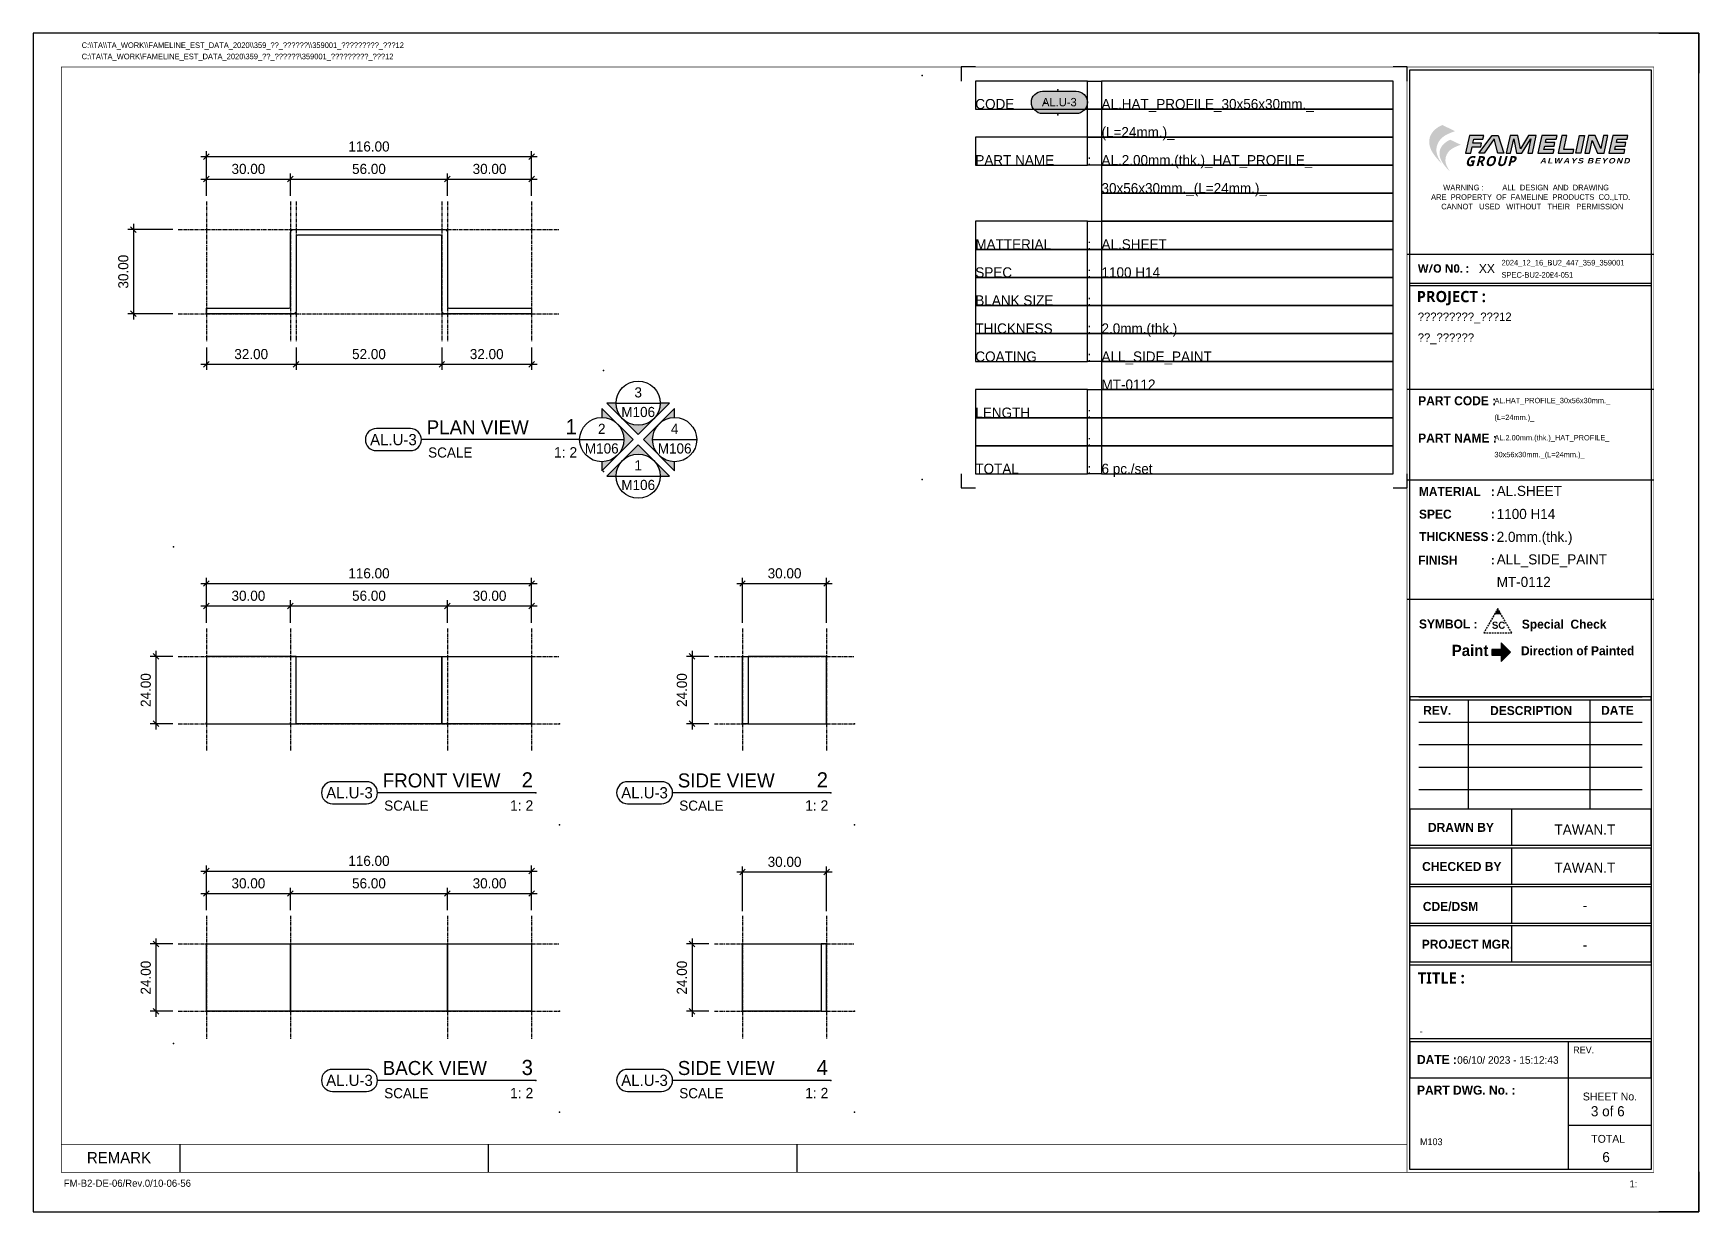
# Model space of a CAD drawing. Header units: millimetres. Extents: x -244126 to 368105, y -173968 to 259060.
# Drawn here: x -90596 to -90002, y 44240 to 44660 of the extents above; entities that cross this region are included whole.
import ezdxf
from ezdxf.enums import TextEntityAlignment as Align

# ---------------------------------------------------------------- set-up
doc = ezdxf.new("R2010")
doc.units = ezdxf.units.MM
doc.header["$MEASUREMENT"] = 0
for name, pattern in [('005_GG_TA_LINE', [13.75, 5, -1.25, 1.25, -1.25, 5]), ('ACAD_ISO04W100', [30, 24, -3, 0, -3]), ('BORDER2', [22.225, 6.35, -3.175, 6.35, -3.175, 0, -3.175]), ('CENTER', [2, 1.25, -0.25, 0.25, -0.25]), ('HIDDEN', [9.525, 6.35, -3.175]), ('TA_GL_000.00010', [0.000275, 0.0001, -2.5e-05, 2.5e-05, -2.5e-05, 0.0001]), ('TA_HL_003.00000', [19.5, 10.65, -8.85])]:
    doc.linetypes.add(name, pattern=pattern)
for name, color, linetype in [('000 - D I M', 6, 'Continuous'), ('000 - D I M 0.25', 6, 'Continuous'), ('000 - GRID', 8, 'CENTER'), ('000 - H A T C H', 8, 'Continuous'), ('000 - L I N E 0.1', 1, 'Continuous'), ('000 - SYMBOL CON', 1, 'Continuous'), ('000 - T E X T', 4, 'Continuous'), ('000 - TITLEBLOCK', 4, 'Continuous'), ('001 - ASCESSORIES', 1, 'Continuous'), ('A04_TUBE SERIES', 7, 'Continuous'), ('FL-Support ii', 5, 'Continuous'), ('T E X T', 4, 'Continuous')]:
    doc.layers.add(name, color=color, linetype=linetype)
doc.styles.add('BROWALLIA', font='BrowalliaUPC.ttf')
doc.styles.add('century gothic111111', font='CordiaUPC.ttf')
doc.styles.add('Cetury Gothic', font='GOTHIC.TTF')
doc.styles.add('CORDIA', font='cordia.shx')
doc.styles.add('MtXpl_BrowalliaUPC', font='BrowalliaUPC.ttf')
doc.styles.add('MtXpl_Century_Gothic', font='GOTHICB.TTF')
doc.styles.add('MtXpl_Malgun_Gothic', font='malgunbd.ttf')
doc.styles.add('TA', font='Cordia New.ttf', dxfattribs={"height": 4.5})
doc.dimstyles.new('DIM E-E', dxfattribs={"dimscale": 2, "dimtxt": 0.18, "dimasz": 0.1, "dimexe": 0.1, "dimexo": 0.1, "dimgap": 0.09, "dimtad": 1, "dimtoh": 1, "dimzin": 0, "dimdsep": 46, "dimtxsty": 'CORDIA', "dimblk": 'OBLIQUE', "dimcen": 0.1, "dimdle": 0.1, "dimclrd": 40, "dimclre": 140, "dimclrt": 3, "dimadec": 0, "dimazin": 0, "dimtfac": 1, "dimtix": 1, "dimtmove": 2, "dimatfit": 3, "dimfxl": 1, "dimtolj": 1, "dimtzin": 0, "dimarcsym": 0})

msp = doc.modelspace()

# ---------------------------------------------------------------- blocks, each defined once
blk = doc.blocks.new('A$Cfd196da9')
at = {"color": 0, "linetype": 'ByBlock', "const_width": 0.1}
blk.add_lwpolyline([(-143.5, -98), (96.5, -98), (96.5, 99), (-143.5, 99)], close=True, dxfattribs=at)
blk = doc.blocks.new('NEW LOGO FAMELINE')
h = blk.add_hatch(color=3)
h.dxf.hatch_style = 1
h.set_gradient(color1=(51, 51, 51), color2=(132, 132, 132), tint=1, name='INVHEMISPHERICAL')
edge = h.paths.add_edge_path()
edge.add_spline(control_points=[(167, -151.3), (166.2, -150.2), (164.6, -148), (161.9, -143.2), (159.3, -137.4), (158.4, -130.6), (159.4, -124.4), (161.9, -118.6), (166.8, -112.3), (175.3, -106.8), (182.7, -104.2), (186.7, -102.7)], knot_values=[0, 0, 0, 0, 3.999368, 8.221458, 16.423435, 22.935826, 28.683381, 35.030362, 41.70231, 52.106571, 65.045306, 65.045306, 65.045306, 65.045306], degree=3, periodic=0)
edge.add_line((186.7, -102.7), (167.5, -93.5))
edge.add_spline(control_points=[(167.5, -93.5), (165.3, -94.5), (160.7, -96.8), (154.8, -101.7), (150.3, -107.6), (148, -114.3), (147.8, -121.1), (149.6, -128.8), (153.3, -135.6), (157.9, -141.6), (162.1, -146.7), (165.3, -149.7), (167, -151.3)], knot_values=[0, 0, 0, 0, 7.114643, 15.455222, 22.761373, 29.246418, 36.248595, 42.954952, 52.716962, 59.173886, 65.493194, 72.469008, 72.469008, 72.469008, 72.469008], degree=3, periodic=0)
edge = h.paths.add_edge_path(flags=16)
edge.add_spline(control_points=[(174.4, -106.3), (174.1, -106.2), (172.5, -105.6), (168.6, -105.4), (162.7, -105.8), (156.2, -106.9), (152.6, -109.1), (151, -110.1)], knot_values=[0, 0, 0, 0, 1.056476, 5.025479, 11.599149, 18.811417, 24.352285, 24.352285, 24.352285, 24.352285], degree=3, periodic=0)
edge.add_spline(control_points=[(151, -110.1), (151.1, -109.8), (151.2, -109.5), (151.8, -108.3), (152.4, -107.3), (153.9, -105.1), (154.9, -104), (157.1, -101.7), (158.4, -100.5), (160.4, -99), (161.1, -98.5), (162.6, -97.6), (163.3, -97.1), (164.9, -96.2), (165.8, -95.8), (167, -95.2), (167.2, -95.1), (167.5, -95)], knot_values=[0.636744, 0.636744, 0.636744, 0.636744, 1.528083, 1.528083, 5.150301, 5.150301, 9.845601, 9.845601, 15.15015, 15.15015, 17.802424, 17.802424, 20.454698, 20.454698, 23.491903, 23.491903, 24.373762, 24.373762, 24.373762, 24.373762], degree=3, periodic=0)
edge.add_line((167.5, -95), (183.3, -102.6))
edge.add_spline(control_points=[(183.3, -102.6), (182.4, -102.9), (181.5, -103.2), (178.6, -104.4), (176.5, -105.2), (174.4, -106.3)], knot_values=[3.151221, 3.151221, 3.151221, 3.151221, 5.963358, 5.963358, 12.618488, 12.618488, 12.618488, 12.618488], degree=3, periodic=0)
h = blk.add_hatch(color=253)
h.dxf.hatch_style = 1
edge = h.paths.add_edge_path()
edge.add_spline(control_points=[(167.5, -95), (167.2, -95.1), (167, -95.2), (165.8, -95.8), (164.9, -96.2), (163.3, -97.1), (162.6, -97.6), (161.1, -98.5), (160.4, -99), (158.4, -100.5), (157.1, -101.7), (154.9, -104), (153.9, -105.1), (152.4, -107.3), (151.8, -108.3), (151.2, -109.5), (151.1, -109.8), (151, -110.1)], knot_values=[0.636744, 0.636744, 0.636744, 0.636744, 1.518603, 1.518603, 4.555808, 4.555808, 7.208082, 7.208082, 9.860357, 9.860357, 15.164905, 15.164905, 19.860205, 19.860205, 23.482423, 23.482423, 24.373762, 24.373762, 24.373762, 24.373762], degree=3, periodic=0)
edge.add_spline(control_points=[(151, -110.1), (152.6, -109.1), (156.2, -106.9), (162.7, -105.8), (168.6, -105.4), (172.5, -105.6), (174.1, -106.2), (174.4, -106.3)], knot_values=[0, 0, 0, 0, 5.540868, 12.753135, 19.326806, 23.295809, 24.352285, 24.352285, 24.352285, 24.352285], degree=3, periodic=0)
edge.add_spline(control_points=[(174.4, -106.3), (176.5, -105.2), (178.6, -104.4), (181.5, -103.2), (182.4, -102.9), (183.3, -102.6)], knot_values=[3.151221, 3.151221, 3.151221, 3.151221, 9.806351, 9.806351, 12.618488, 12.618488, 12.618488, 12.618488], degree=3, periodic=0)
edge.add_line((183.3, -102.6), (167.5, -95))
edge = h.paths.add_edge_path()
edge.add_spline(control_points=[(179.5, -116.8), (179.3, -116.9), (179.1, -117), (178.1, -117.4), (177.4, -117.8), (176, -118.5), (175.4, -118.9), (174.3, -119.6), (173.7, -120), (172, -121.3), (171, -122.3), (169.1, -124.2), (168.3, -125.1), (167.1, -126.9), (166.6, -127.7), (166.1, -128.8), (166, -129), (165.9, -129.2)], knot_values=[0.636744, 0.636744, 0.636744, 0.636744, 1.518603, 1.518603, 4.555808, 4.555808, 7.208082, 7.208082, 9.860357, 9.860357, 15.164905, 15.164905, 19.860205, 19.860205, 23.482423, 23.482423, 24.373762, 24.373762, 24.373762, 24.373762], degree=3, periodic=0)
edge.add_spline(control_points=[(165.9, -129.2), (166.3, -129), (166.6, -128.7), (167, -128.5)], knot_values=[0, 0, 0, 0, 1.522018, 1.522018, 1.522018, 1.522018], degree=3, periodic=0)
edge.add_spline(control_points=[(167, -128.5), (167.7, -128.1), (168.5, -127.7), (169.2, -127.3)], knot_values=[1.522018, 1.522018, 1.522018, 1.522018, 4.566053, 4.566053, 4.566053, 4.566053], degree=3, periodic=0)
edge.add_spline(control_points=[(169.2, -127.3), (169.5, -127.2), (170.2, -126.9), (171, -126.6), (171.6, -126.5)], knot_values=[4.566053, 4.566053, 4.566053, 4.566053, 5.540868, 7.610089, 7.610089, 7.610089, 7.610089], degree=3, periodic=0)
edge.add_spline(control_points=[(171.6, -126.5), (172.4, -126.3), (173.2, -126.1), (174, -126)], knot_values=[7.610089, 7.610089, 7.610089, 7.610089, 10.654125, 10.654125, 10.654125, 10.654125], degree=3, periodic=0)
edge.add_spline(control_points=[(174, -126), (174.6, -125.9), (175.8, -125.7), (177.1, -125.6), (177.8, -125.5)], knot_values=[10.654125, 10.654125, 10.654125, 10.654125, 12.753135, 15.220178, 15.220178, 15.220178, 15.220178], degree=3, periodic=0)
edge.add_spline(control_points=[(177.8, -125.5), (178.9, -125.5), (180.1, -125.4), (181.4, -125.4), (181.5, -125.4)], knot_values=[15.220178, 15.220178, 15.220178, 15.220178, 19.326806, 19.786231, 19.786231, 19.786231, 19.786231], degree=3, periodic=0)
edge.add_spline(control_points=[(181.5, -125.4), (182.1, -125.5), (182.8, -125.5), (183.4, -125.6)], knot_values=[19.786231, 19.786231, 19.786231, 19.786231, 22.069258, 22.069258, 22.069258, 22.069258], degree=3, periodic=0)
edge.add_spline(control_points=[(183.4, -125.6), (183.7, -125.6), (184.1, -125.7), (184.5, -125.8), (184.6, -125.9)], knot_values=[22.069258, 22.069258, 22.069258, 22.069258, 23.295809, 23.591276, 23.591276, 23.591276, 23.591276], degree=3, periodic=0)
edge.add_spline(control_points=[(184.6, -125.9), (184.8, -125.9), (185, -126), (185.2, -126.1)], knot_values=[23.591276, 23.591276, 23.591276, 23.591276, 24.352285, 24.352285, 24.352285, 24.352285], degree=3, periodic=0)
edge.add_spline(control_points=[(185.2, -126.1), (186.9, -125.2), (188.6, -124.5), (191, -123.5), (191.8, -123.3), (192.5, -123)], knot_values=[3.151221, 3.151221, 3.151221, 3.151221, 9.806351, 9.806351, 12.618488, 12.618488, 12.618488, 12.618488], degree=3, periodic=0)
edge.add_line((192.5, -123), (179.5, -116.8))
h = blk.add_hatch(color=3)
h.dxf.hatch_style = 1
h.set_gradient(color1=(51, 51, 51), color2=(132, 132, 132), tint=1, name='INVHEMISPHERICAL')
edge = h.paths.add_edge_path()
edge.add_spline(control_points=[(179.1, -163.1), (178.5, -162.2), (177.2, -160.4), (174.9, -156.5), (172.8, -151.7), (172, -146), (172.8, -140.9), (174.9, -136.2), (178.9, -131), (185.9, -126.5), (192, -124.3), (195.3, -123.1)], knot_values=[0, 0, 0, 0, 3.28902, 6.761203, 13.506384, 18.862075, 23.588778, 28.808439, 34.295348, 42.851654, 53.492273, 53.492273, 53.492273, 53.492273], degree=3, periodic=0)
edge.add_line((195.3, -123.1), (179.5, -115.6))
edge.add_spline(control_points=[(179.5, -115.6), (177.7, -116.4), (173.9, -118.3), (169.1, -122.3), (165.3, -127.2), (163.4, -132.7), (163.3, -138.3), (164.8, -144.6), (167.9, -150.2), (171.6, -155.1), (175.1, -159.3), (177.7, -161.8), (179.1, -163.1)], knot_values=[0, 0, 0, 0, 5.850974, 12.71014, 18.718608, 24.051811, 29.810295, 35.325501, 43.35363, 48.663707, 53.86061, 59.597414, 59.597414, 59.597414, 59.597414], degree=3, periodic=0)
edge = h.paths.add_edge_path(flags=16)
edge.add_spline(control_points=[(171.6, -126.5), (171, -126.6), (170.2, -126.9), (169.5, -127.2), (169.2, -127.3)], knot_values=[4.566053, 4.566053, 4.566053, 4.566053, 6.635274, 7.610089, 7.610089, 7.610089, 7.610089], degree=3, periodic=0)
edge.add_spline(control_points=[(169.2, -127.3), (168.5, -127.7), (167.7, -128.1), (167, -128.5)], knot_values=[1.522018, 1.522018, 1.522018, 1.522018, 4.566053, 4.566053, 4.566053, 4.566053], degree=3, periodic=0)
edge.add_spline(control_points=[(167, -128.5), (166.6, -128.7), (166.3, -129), (165.9, -129.2)], knot_values=[0, 0, 0, 0, 1.522018, 1.522018, 1.522018, 1.522018], degree=3, periodic=0)
edge.add_spline(control_points=[(165.9, -129.2), (166, -129), (166.1, -128.8), (166.6, -127.7), (167.1, -126.9), (168.3, -125.1), (169.1, -124.2), (171, -122.3), (172, -121.3), (173.7, -120), (174.3, -119.6), (175.4, -118.9), (176, -118.5), (177.4, -117.8), (178.1, -117.4), (179.1, -117), (179.3, -116.9), (179.5, -116.8)], knot_values=[0.636744, 0.636744, 0.636744, 0.636744, 1.528083, 1.528083, 5.150301, 5.150301, 9.845601, 9.845601, 15.15015, 15.15015, 17.802424, 17.802424, 20.454698, 20.454698, 23.491903, 23.491903, 24.373762, 24.373762, 24.373762, 24.373762], degree=3, periodic=0)
edge.add_line((179.5, -116.8), (192.5, -123))
edge.add_spline(control_points=[(192.5, -123), (191.8, -123.3), (191, -123.5), (188.6, -124.5), (186.9, -125.2), (185.2, -126.1)], knot_values=[3.151221, 3.151221, 3.151221, 3.151221, 5.963358, 5.963358, 12.618488, 12.618488, 12.618488, 12.618488], degree=3, periodic=0)
edge.add_spline(control_points=[(185.2, -126.1), (185, -126), (184.8, -125.9), (184.6, -125.9)], knot_values=[23.591276, 23.591276, 23.591276, 23.591276, 24.352285, 24.352285, 24.352285, 24.352285], degree=3, periodic=0)
edge.add_spline(control_points=[(184.6, -125.9), (184.5, -125.8), (184.1, -125.7), (183.7, -125.6), (183.4, -125.6)], knot_values=[22.069258, 22.069258, 22.069258, 22.069258, 22.364725, 23.591276, 23.591276, 23.591276, 23.591276], degree=3, periodic=0)
edge.add_spline(control_points=[(183.4, -125.6), (182.8, -125.5), (182.1, -125.5), (181.5, -125.4)], knot_values=[19.786231, 19.786231, 19.786231, 19.786231, 22.069258, 22.069258, 22.069258, 22.069258], degree=3, periodic=0)
edge.add_spline(control_points=[(181.5, -125.4), (181.4, -125.4), (180.1, -125.4), (178.9, -125.5), (177.8, -125.5)], knot_values=[15.220178, 15.220178, 15.220178, 15.220178, 15.679604, 19.786231, 19.786231, 19.786231, 19.786231], degree=3, periodic=0)
edge.add_spline(control_points=[(177.8, -125.5), (177.1, -125.6), (175.8, -125.7), (174.6, -125.9), (174, -126)], knot_values=[10.654125, 10.654125, 10.654125, 10.654125, 13.121167, 15.220178, 15.220178, 15.220178, 15.220178], degree=3, periodic=0)
edge.add_spline(control_points=[(174, -126), (173.2, -126.1), (172.4, -126.3), (171.6, -126.5)], knot_values=[7.610089, 7.610089, 7.610089, 7.610089, 10.654125, 10.654125, 10.654125, 10.654125], degree=3, periodic=0)
blk = doc.blocks.new('*U1670')
h = blk.add_hatch(color=3)
h.dxf.hatch_style = 1
h.paths.add_polyline_path([(510.88, 377.25), (512.73, 377.25), (513.23, 379.59), (516.26, 379.59), (516.54, 380.9), (513.5, 380.9), (513.78, 382.22), (517.05, 382.22), (517.34, 383.55), (512.22, 383.55)])
h.paths.add_polyline_path([(515.64, 377.25), (517.5, 377.25), (521.06, 382.34), (522.38, 377.25), (524.44, 377.25), (522.5, 383.55), (520.35, 383.55)])
h.paths.add_polyline_path([(528.02, 382.4), (529.06, 377.25), (530.93, 377.25), (534.14, 382.39), (533.05, 377.25), (534.73, 377.25), (536.07, 383.55), (533.35, 383.55), (530.4, 378.85), (529.51, 383.55), (526.71, 383.55), (525.37, 377.25), (526.93, 377.25)])
h.paths.add_polyline_path([(536.68, 377.25), (542.13, 377.25), (542.41, 378.58), (538.81, 378.58), (539.07, 379.83), (542.46, 379.83), (542.73, 381.07), (539.34, 381.07), (539.58, 382.22), (543.19, 382.22), (543.47, 383.55), (538.02, 383.55)])
h.paths.add_polyline_path([(543.82, 377.25), (549.18, 377.25), (549.46, 378.58), (545.9, 378.58), (546.95, 383.55), (545.16, 383.55)])
h.paths.add_polyline_path([(550.13, 377.25), (551.92, 377.25), (553.26, 383.55), (551.47, 383.55)])
h.paths.add_polyline_path([(553.37, 377.25), (555.01, 377.25), (555.97, 381.8), (557.88, 377.25), (560.29, 377.25), (561.63, 383.55), (560.03, 383.55), (559.05, 378.94), (557.1, 383.55), (554.71, 383.55)])
h.paths.add_polyline_path([(561.98, 377.25), (567.43, 377.25), (567.71, 378.58), (564.11, 378.58), (564.37, 379.83), (567.76, 379.83), (568.03, 381.07), (564.64, 381.07), (564.88, 382.22), (568.48, 382.22), (568.77, 383.55), (563.32, 383.55)])
h = blk.add_hatch(color=150)
h.dxf.hatch_style = 1
h.paths.add_polyline_path([(522.34, 214.96), (521.18, 212.96), (523.49, 212.96)])
at = {"layer": 'FL-Support ii'}
blk.add_hatch(color=1, dxfattribs=at).paths.add_polyline_path([(523.53, 200.43), (523.53, 202.76), (526.87, 199.42), (523.53, 196.08), (523.53, 198.41), (520.19, 198.41), (520.19, 200.43)])
at = {"color": 3, "linetype": 'Continuous'}
for p, q in [((490, 341.3), (578, 341.3)), ((490, 293.14), (578, 293.14)), ((578, 260.72), (490, 260.72)), ((578, 260.72), (490, 260.72)), ((578, 218.23), (490, 218.23)), ((511.81, 182.47), (511.81, 143.47)), ((555.19, 182.47), (555.19, 143.47)), ((494.21, 174.47), (573.79, 174.47)), ((527.24, 143.47), (527.24, 130.61)), ((527.24, 129.61), (527.24, 116.75)), ((527.24, 115.75), (527.24, 102.89)), ((527.24, 101.89), (527.24, 89.03)), ((547.4, 60.57), (547.4, 47.72)), ((547.4, 47.72), (547.4, 15)), ((547.4, 30.86), (577, 30.86))]:
    blk.add_line(p, q, dxfattribs=at)
at = {"color": 8, "linetype": 'Continuous'}
for p, q in [((494.21, 183.47), (573.79, 183.47)), ((494.21, 166.47), (573.79, 166.47)), ((494.21, 158.47), (573.79, 158.47)), ((494.21, 150.47), (573.79, 150.47))]:
    blk.add_line(p, q, dxfattribs=at)
at = {"color": 3}
for points in [[(517.34, 383.55), (512.22, 383.55), (510.88, 377.25), (512.73, 377.25), (513.23, 379.59), (516.26, 379.59), (516.54, 380.9), (513.5, 380.9), (513.78, 382.22), (517.05, 382.22), (517.34, 383.55)], [(515.64, 377.25), (520.35, 383.55), (522.5, 383.55), (524.44, 377.25), (522.38, 377.25), (521.06, 382.34), (517.5, 377.25), (515.64, 377.25)], [(525.37, 377.25), (526.93, 377.25), (528.02, 382.4), (529.06, 377.25), (530.93, 377.25), (534.14, 382.39), (533.05, 377.25), (534.73, 377.25), (536.07, 383.55), (533.35, 383.55), (530.4, 378.85), (529.51, 383.55), (526.71, 383.55), (525.37, 377.25)], [(546.95, 383.55), (545.16, 383.55), (543.82, 377.25), (549.18, 377.25), (549.46, 378.58), (545.9, 378.58), (546.95, 383.55)], [(551.47, 383.55), (553.26, 383.55), (551.92, 377.25), (550.13, 377.25), (551.47, 383.55)], [(553.37, 377.25), (555.01, 377.25), (555.97, 381.8), (557.88, 377.25), (560.29, 377.25), (561.63, 383.55), (560.03, 383.55), (559.05, 378.94), (557.1, 383.55), (554.71, 383.55), (553.37, 377.25)]]:
    blk.add_lwpolyline(points, dxfattribs=at)
for points in [[(539.58, 382.22), (543.19, 382.22), (543.47, 383.55), (538.02, 383.55), (536.68, 377.25), (542.13, 377.25), (542.41, 378.58), (538.81, 378.58), (539.07, 379.83), (542.46, 379.83), (542.73, 381.07), (539.34, 381.07)], [(564.88, 382.22), (568.48, 382.22), (568.77, 383.55), (563.32, 383.55), (561.98, 377.25), (567.43, 377.25), (567.71, 378.58), (564.11, 378.58), (564.37, 379.83), (567.76, 379.83), (568.03, 381.07), (564.64, 381.07)]]:
    blk.add_lwpolyline(points, close=True, dxfattribs=at)
at = {"color": 3, "linetype": 'Continuous'}
for points in [[(577, 330.96), (577, 329.96), (491, 329.96), (491, 330.96)], [(577, 182.47), (577, 183.47), (491, 183.47), (491, 182.47)], [(577, 130.61), (577, 143.47), (491, 143.47), (491, 130.61)], [(577, 116.75), (577, 129.61), (491, 129.61), (491, 116.75)], [(577, 102.89), (577, 115.75), (491, 115.75), (491, 102.89)], [(577, 89.03), (577, 101.89), (491, 101.89), (491, 89.03)], [(577, 88.03), (577, 61.57), (491, 61.57), (491, 88.03)], [(577, 47.72), (577, 60.57), (491, 60.57), (491, 47.72)], [(577, 47.72), (577, 15), (491, 15), (491, 47.72)]]:
    blk.add_lwpolyline(points, close=True, dxfattribs=at)
at = {"color": 150, "linetype": 'HIDDEN', "ltscale": 0.1}
blk.add_lwpolyline([(517.34, 206.3), (527.34, 206.3), (522.34, 214.96), (517.34, 206.3)], dxfattribs=at)
for p in [(317, 405), (541.3, 337.59), (541.3, 333.89), (317, 261)]:
    blk.add_point(p)
at = {"linetype": '005_GG_TA_LINE'}
for p in [(50, 237), (50, 60)]:
    blk.add_point(p, dxfattribs=at)
at = {"layer": '000 - L I N E 0.1', "color": 21, "linetype": 'Continuous'}
for points in [[(14.24, 420), (0, 420), (0, 405.76)], [(579.76, 420), (594, 420), (594, 405.76)], [(0, 14.24), (0, 0), (14.24, 0)], [(594, 14.24), (594, 0), (579.76, 0)]]:
    blk.add_lwpolyline(points, dxfattribs=at)
at = {"layer": '000 - T E X T', "color": 3}
for p, q in [((52.3, 24), (52.3, 14)), ((162.37, 14), (162.37, 24)), ((272.45, 14), (272.45, 24))]:
    blk.add_line(p, q, dxfattribs=at)
at = {"layer": '000 - T E X T', "color": 3, "const_width": 0.2}
blk.add_lwpolyline([(578, 14), (490, 14), (490, 408), (578, 408)], close=True, dxfattribs=at)
at = {"layer": '000 - T E X T', "color": 3}
blk.add_lwpolyline([(577, 15), (491, 15), (491, 407), (577, 407)], close=True, dxfattribs=at)
at = {"layer": '000 - T E X T', "color": 3, "const_width": 0.2}
blk.add_lwpolyline([(10, 24), (490, 24)], dxfattribs=at)
at = {"layer": '000 - TITLEBLOCK', "color": 250}
blk.add_lwpolyline([(0, 0), (594, 0), (594, 420), (0, 420)], close=True, dxfattribs=at)
at = {"layer": 'FL-Support ii', "color": 5}
blk.add_lwpolyline([(523.53, 196.08), (526.87, 199.42), (523.53, 202.76), (523.53, 200.43), (520.19, 200.43), (520.19, 198.41), (523.53, 198.41)], close=True, dxfattribs=at)
at = {"color": 3, "xscale": 0.2379114290367492, "yscale": 0.2379114290367492, "zscale": 0.2379114290367492}
blk.add_blockref('NEW LOGO FAMELINE', (462.69, 409.57), dxfattribs=at)
at = {"layer": '000 - T E X T', "color": 3, "xscale": 2, "yscale": 2, "zscale": 2}
blk.add_blockref('A$Cfd196da9', (297, 210), dxfattribs=at)
at = {"color": 4, "style": 'Cetury Gothic'}
blk.add_text(' 1:', height=2.502, dxfattribs=at).set_placement((568.4, 8.64))
at = {"color": 2, "attachment_point": 1, "style": 'Cetury Gothic'}
for s, width, insert, char_height in [('{\\f@Meiryo UI|b1|i1|c0|p34;\\T1.1;GROUP}', 22.5192, (510.65, 376.25), 3.5687), ('{\\fArial Black|b0|i1|c0|p34;\\T1.2;ALWAYS BEYOND}', 36.507, (537.36, 375.53), 1.9033)]:
    blk.add_mtext_dynamic_manual_height_columns(s, width=width, gutter_width=5.95, heights=[0], dxfattribs=dict(at, insert=insert, char_height=char_height))
at = {"color": 4, "insert": (19.12, 21.28), "char_height": 4, "width": 228.247, "attachment_point": 1, "style": 'BROWALLIA'}
blk.add_mtext('{\\fCentury Gothic|b0|i0|c0|p34;REMARK}', dxfattribs=at)
at = {"color": 4, "style": 'TA'}
blk.add_attdef('PAPER_SIZE', text='', height=2.5, dxfattribs=at).set_placement((568.6, 9.97), align=Align.MIDDLE_RIGHT)
blk.add_attdef('SCALE_SIZE', text='', height=2.5, dxfattribs=at).set_placement((573.51, 10.03), align=Align.MIDDLE_LEFT)
at = {"layer": '000 - D I M 0.25', "color": 2, "insert": (518.99, 202.05), "char_height": 4, "width": 134.2273, "attachment_point": 3, "style": 'BROWALLIA'}
blk.add_mtext('{\\fBrowalliaUPC|b1|i0|c222|p34;Paint}', dxfattribs=at)
at = {"layer": '000 - H A T C H', "color": 4, "insert": (10.87, 11.4), "char_height": 2.5428, "attachment_point": 1, "style": 'century gothic111111'}
blk.add_mtext('FM-B2-DE-06/Rev.0/10-06-56', dxfattribs=at)
at = {"layer": '000 - T E X T', "linetype": '005_GG_TA_LINE', "insert": (506.85, 55.4), "char_height": 2.6877, "attachment_point": 1, "style": 'Cetury Gothic'}
blk.add_mtext(' 06/10/ 2023 - 15:12:43 ', dxfattribs=at)
at = {"layer": '000 - T E X T', "color": 250, "style": 'TA'}
for tag, height, p in [('SUPERLINK', 2, (17.26, 415.77)), ('NAMEFILE', 2, (17.26, 411.76)), ('SC', 40, (3.36, 375.21))]:
    blk.add_attdef(tag, text='', height=height, dxfattribs=at).set_placement(p, align=Align.MIDDLE_LEFT)
at = {"layer": '000 - T E X T', "color": 4, "style": 'TA'}
for tag, height, p in [('NAME_JOB_1', 2, (523.67, 338.25)), ('NAME_JOB_2', 2, (523.67, 333.89)), ('NAME_PROJECT_1', 3, (493.81, 318.97)), ('NAME_PROJECT_2', 3, (493.81, 311.57)), ('NAME_PROJECT_3', 3, (493.81, 304.17)), ('CODE_VALUE_1', 1.9, (521.15, 289.12)), ('CODE_VALUE_2', 1.9, (521.15, 283.12)), ('PART_NAME_VALUE_1', 1.9, (521.15, 275.87)), ('PART_NAME_VALUE_2', 1.9, (521.15, 269.87)), ('PART_NAME_VALUE_3', 1.9, (521.15, 263.87)), ('MATTERIAL_VALUE_1', 3.6, (521.96, 256.9)), ('SPEC_VALUE', 3.6, (521.96, 248.68)), ('THICKNESS_VALUE', 3.6, (521.96, 240.53)), ('COATING_VALUE_1', 3.6, (521.96, 232.5)), ('COATING_VALUE_2', 3.6, (521.96, 224.47)), ('NAME_TITLE_1', 2.4, (494.51, 77.62)), ('NAME_TITLE_2', 2.4, (494.51, 70.96)), ('NAME_TITLE_3', 2.4, (494.51, 64.3)), ('DRAWING_NO1', 2.4, (494.61, 32.92)), ('DRAWING_NO2', 2.4, (494.61, 24.91))]:
    blk.add_attdef(tag, text='', height=height, dxfattribs=at).set_placement(p, align=Align.MIDDLE_LEFT)
for tag, p in [('NAME_DAFT', (553.41, 136.22)), ('NAME_CHECKED', (553.41, 122.6)), ('NAME_DESIGNER', (553.41, 109.21)), ('NAME_DESIGN_MGR', (553.41, 95.12))]:
    blk.add_attdef(tag, text='', height=3.6, dxfattribs=at).set_placement(p, align=Align.MIDDLE_CENTER)
for tag, p, height in [('REV', (553.53, 50.25), 3.75), ('NAME_REMARK', (55.29, 17.3), 4)]:
    blk.add_attdef(tag, p, '', height=height, dxfattribs=at)
at = {"layer": '000 - T E X T', "color": 4, "style": 'Cetury Gothic'}
for tag, p in [('SHEET_NO.', (561.58, 34)), ('TOTAL_SHEET_NO.', (560.97, 17.64))]:
    blk.add_attdef(tag, text='', height=3.6, dxfattribs=at).set_placement(p, align=Align.CENTER)
at = {"layer": 'T E X T', "color": 4, "linetype": '005_GG_TA_LINE'}
for s, height, style, p in [('ARE  PROPERTY  OF  FAMELINE  PRODUCTS  CO.,LTD.', 2, 'Cetury Gothic', (498.55, 360.65)), (' WARNING :         ALL  DESIGN  AND  DRAWING', 2, 'Cetury Gothic', (502.13, 364.03)), (' CANNOT   USED   WITHOUT   THEIR   PERMISSION', 2, 'Cetury Gothic', (501.44, 357.26)), ('W/O N0. :', 3, 'MtXpl_Malgun_Gothic', (493.85, 334.69)), ('XX', 3.2, 'Cetury Gothic', (515.6, 334.57)), ('PROJECT :', 4, 'MtXpl_Malgun_Gothic', (493.42, 324.18)), ('PART CODE :', 3.2, 'MtXpl_Century_Gothic', (493.95, 287.44)), ('PART NAME :', 3.2, 'MtXpl_Century_Gothic', (493.95, 274.15)), ('MATERIAL', 3.2, 'MtXpl_Century_Gothic', (494.19, 255.1)), (':', 3.2, 'MtXpl_Century_Gothic', (519.82, 255.1)), ('SPEC', 3.2, 'MtXpl_Century_Gothic', (494.23, 247.02)), (':', 3.2, 'MtXpl_Century_Gothic', (519.82, 247.1)), ('THICKNESS', 3.2, 'MtXpl_Century_Gothic', (494.27, 239.02)), (':', 3.2, 'MtXpl_Century_Gothic', (519.82, 239.1)), ('FINISH', 3.2, 'MtXpl_Century_Gothic', (493.94, 230.61)), (':', 3.2, 'MtXpl_Century_Gothic', (519.82, 230.69)), ('SYMBOL :', 3.2, 'MtXpl_Century_Gothic', (494.23, 207.87)), ('Special  Check', 3.2, 'MtXpl_Century_Gothic', (530.9, 207.81)), ('Direction of Painted', 3.2, 'MtXpl_Century_Gothic', (530.62, 198.33)), ('REV.', 3.2, 'MtXpl_Century_Gothic', (495.75, 177.09)), ('DESCRIPTION', 3.2, 'MtXpl_Century_Gothic', (519.59, 177.01)), ('DATE', 3.2, 'MtXpl_Century_Gothic', (559.18, 177.09)), ('DRAWN BY', 3.2, 'MtXpl_Century_Gothic', (497.43, 135.38)), ('CHECKED BY', 3.2, 'MtXpl_Century_Gothic', (495.36, 121.44)), ('CDE/DSM', 3.2, 'MtXpl_Century_Gothic', (495.62, 107.2)), ('PROJECT MGR.', 3.2, 'MtXpl_Century_Gothic', (495.21, 93.73)), ('TITLE :', 4, 'MtXpl_Malgun_Gothic', (493.8, 81.32)), ('DATE :', 3.2, 'MtXpl_Century_Gothic', (493.52, 52.64)), ('REV.', 2.4, 'Cetury Gothic', (549.23, 56.46)), ('PART DWG. No. :', 3.2, 'MtXpl_Century_Gothic', (493.53, 41.72)), ('SHEET No.', 2.8, 'Cetury Gothic', (552.68, 39.65)), ('TOTAL', 2.8, 'Cetury Gothic', (555.68, 24.56))]:
    blk.add_text(s, height=height, dxfattribs=dict(at, style=style)).set_placement(p)
at = {"layer": 'T E X T', "color": 150, "insert": (520.24, 210.31), "char_height": 2.56, "attachment_point": 1, "style": 'Cetury Gothic'}
blk.add_mtext('{\\fCentury Gothic|b1|i0|c0|p34;SC}', dxfattribs=at)
blk = doc.blocks.new('*U441')
at = {"color": 3}
blk.add_point((0, -30), dxfattribs=at)
at = {"layer": '000 - GRID', "color": 0, "linetype": 'ByBlock'}
blk.add_line((0, 10), (0, -40), dxfattribs=at)
at = {"layer": '000 - GRID', "color": 0}
blk.add_point((0, 0), dxfattribs=at)
at = {"style": 'TA', "flags": 1}
blk.add_attdef('LOCATION', (6, 6), '', height=4.5, dxfattribs=at)
blk = doc.blocks.new('*U3364')
at = {"color": 3}
blk.add_point((0, -116), dxfattribs=at)
at = {"layer": '000 - GRID', "color": 0, "linetype": 'ByBlock'}
blk.add_line((0, 10), (0, -126), dxfattribs=at)
at = {"layer": '000 - GRID', "color": 0}
blk.add_point((0, 0), dxfattribs=at)
at = {"style": 'TA', "flags": 1}
blk.add_attdef('LOCATION', (6, 6), '', height=4.5, dxfattribs=at)
blk = doc.blocks.new('_Oblique')
at = {"color": 0, "linetype": 'ByBlock', "lineweight": -2}
blk.add_line((-0.5, -0.5), (0.5, 0.5), dxfattribs=at)
blk = doc.blocks.new('*D3361')
at = {"layer": 'A04_TUBE SERIES', "color": 140, "linetype": 'ACAD_ISO04W100', "lineweight": -2, "transparency": 16777216}
for p, q in [((-90534.39, 44601.84), (-90534.39, 44609.84)), ((-90504.39, 44601.84), (-90504.39, 44609.84))]:
    blk.add_line(p, q, dxfattribs=at)
at = {"layer": 'A04_TUBE SERIES', "color": 40, "lineweight": -2, "transparency": 16777216}
blk.add_line((-90536.39, 44607.84), (-90502.39, 44607.84), dxfattribs=at)
at = {"layer": 'Defpoints', "color": 0, "transparency": 16777216}
for p in [(-90504.39, 44607.84), (-90534.39, 44599.84), (-90504.39, 44599.84)]:
    blk.add_point(p, dxfattribs=at)
at = {"layer": 'A04_TUBE SERIES', "color": 40, "lineweight": -2, "transparency": 16777216, "xscale": 2, "yscale": 2, "zscale": 2, "rotation": 180}
blk.add_blockref('_Oblique', (-90534.39, 44607.84), dxfattribs=at)
at = {"layer": 'A04_TUBE SERIES', "color": 40, "lineweight": -2, "transparency": 16777216, "xscale": 2, "yscale": 2, "zscale": 2}
blk.add_blockref('_Oblique', (-90504.39, 44607.84), dxfattribs=at)
at = {"layer": 'A04_TUBE SERIES', "color": 3, "transparency": 16777216, "insert": (-90519.39, 44611.44), "char_height": 3.6, "attachment_point": 5, "style": 'CORDIA'}
blk.add_mtext('\\A1;30.00', dxfattribs=at)
blk = doc.blocks.new('*D3362')
at = {"layer": 'A04_TUBE SERIES', "color": 140, "linetype": 'ACAD_ISO04W100', "lineweight": -2, "transparency": 16777216}
for p, q in [((-90504.39, 44601.84), (-90504.39, 44609.84)), ((-90448.39, 44601.84), (-90448.39, 44609.84))]:
    blk.add_line(p, q, dxfattribs=at)
at = {"layer": 'A04_TUBE SERIES', "color": 40, "lineweight": -2, "transparency": 16777216}
blk.add_line((-90506.39, 44607.84), (-90446.39, 44607.84), dxfattribs=at)
at = {"layer": 'Defpoints', "color": 0, "transparency": 16777216}
for p in [(-90448.39, 44607.84), (-90504.39, 44599.84), (-90448.39, 44599.84)]:
    blk.add_point(p, dxfattribs=at)
at = {"layer": 'A04_TUBE SERIES', "color": 40, "lineweight": -2, "transparency": 16777216, "xscale": 2, "yscale": 2, "zscale": 2, "rotation": 180}
blk.add_blockref('_Oblique', (-90504.39, 44607.84), dxfattribs=at)
at = {"layer": 'A04_TUBE SERIES', "color": 40, "lineweight": -2, "transparency": 16777216, "xscale": 2, "yscale": 2, "zscale": 2}
blk.add_blockref('_Oblique', (-90448.39, 44607.84), dxfattribs=at)
at = {"layer": 'A04_TUBE SERIES', "color": 3, "transparency": 16777216, "insert": (-90476.39, 44611.44), "char_height": 3.6, "attachment_point": 5, "style": 'CORDIA'}
blk.add_mtext('\\A1;56.00', dxfattribs=at)
blk = doc.blocks.new('*D3363')
at = {"layer": 'A04_TUBE SERIES', "color": 140, "linetype": 'ACAD_ISO04W100', "lineweight": -2, "transparency": 16777216}
for p, q in [((-90448.39, 44601.84), (-90448.39, 44609.84)), ((-90418.39, 44601.84), (-90418.39, 44609.84))]:
    blk.add_line(p, q, dxfattribs=at)
at = {"layer": 'A04_TUBE SERIES', "color": 40, "lineweight": -2, "transparency": 16777216}
blk.add_line((-90450.39, 44607.84), (-90416.39, 44607.84), dxfattribs=at)
at = {"layer": 'Defpoints', "color": 0, "transparency": 16777216}
for p in [(-90418.39, 44607.84), (-90448.39, 44599.84), (-90418.39, 44599.84)]:
    blk.add_point(p, dxfattribs=at)
at = {"layer": 'A04_TUBE SERIES', "color": 40, "lineweight": -2, "transparency": 16777216, "xscale": 2, "yscale": 2, "zscale": 2, "rotation": 180}
blk.add_blockref('_Oblique', (-90448.39, 44607.84), dxfattribs=at)
at = {"layer": 'A04_TUBE SERIES', "color": 40, "lineweight": -2, "transparency": 16777216, "xscale": 2, "yscale": 2, "zscale": 2}
blk.add_blockref('_Oblique', (-90418.39, 44607.84), dxfattribs=at)
at = {"layer": 'A04_TUBE SERIES', "color": 3, "transparency": 16777216, "insert": (-90433.39, 44611.44), "char_height": 3.6, "attachment_point": 5, "style": 'CORDIA'}
blk.add_mtext('\\A1;30.00', dxfattribs=at)
blk = doc.blocks.new('*D3365')
at = {"layer": 'A04_TUBE SERIES', "color": 40, "lineweight": -2, "transparency": 16777216}
blk.add_line((-90536.39, 44615.84), (-90416.39, 44615.84), dxfattribs=at)
at = {"layer": 'A04_TUBE SERIES', "color": 140, "linetype": 'ACAD_ISO04W100', "lineweight": -2, "transparency": 16777216}
for p, q in [((-90534.39, 44601.84), (-90534.39, 44617.84)), ((-90418.39, 44601.84), (-90418.39, 44617.84))]:
    blk.add_line(p, q, dxfattribs=at)
at = {"layer": 'Defpoints', "color": 0, "transparency": 16777216}
for p in [(-90418.39, 44615.84), (-90534.39, 44599.84), (-90418.39, 44599.84)]:
    blk.add_point(p, dxfattribs=at)
at = {"layer": 'A04_TUBE SERIES', "color": 40, "lineweight": -2, "transparency": 16777216, "xscale": 2, "yscale": 2, "zscale": 2, "rotation": 180}
blk.add_blockref('_Oblique', (-90534.39, 44615.84), dxfattribs=at)
at = {"layer": 'A04_TUBE SERIES', "color": 40, "lineweight": -2, "transparency": 16777216, "xscale": 2, "yscale": 2, "zscale": 2}
blk.add_blockref('_Oblique', (-90418.39, 44615.84), dxfattribs=at)
at = {"layer": 'A04_TUBE SERIES', "color": 3, "transparency": 16777216, "insert": (-90476.39, 44619.44), "char_height": 3.6, "attachment_point": 5, "style": 'CORDIA'}
blk.add_mtext('\\A1;116.00', dxfattribs=at)
blk = doc.blocks.new('*D3366')
at = {"layer": 'A04_TUBE SERIES', "color": 40, "lineweight": -2, "transparency": 16777216}
blk.add_line((-90560.39, 44591.84), (-90560.39, 44557.84), dxfattribs=at)
at = {"layer": 'A04_TUBE SERIES', "color": 140, "linetype": 'ACAD_ISO04W100', "lineweight": -2, "transparency": 16777216}
for p, q in [((-90546.39, 44589.84), (-90562.39, 44589.84)), ((-90546.39, 44559.84), (-90562.39, 44559.84))]:
    blk.add_line(p, q, dxfattribs=at)
at = {"layer": 'Defpoints', "color": 0, "transparency": 16777216}
for p in [(-90544.39, 44589.84), (-90560.39, 44559.84), (-90544.39, 44559.84)]:
    blk.add_point(p, dxfattribs=at)
at = {"layer": 'A04_TUBE SERIES', "color": 40, "lineweight": -2, "transparency": 16777216, "xscale": 2, "yscale": 2, "zscale": 2}
for p, rotation in [((-90560.39, 44589.84), 90), ((-90560.39, 44559.84), 270)]:
    blk.add_blockref('_Oblique', p, dxfattribs=dict(at, rotation=rotation))
at = {"layer": 'A04_TUBE SERIES', "color": 3, "transparency": 16777216, "insert": (-90563.99, 44574.84), "char_height": 3.6, "attachment_point": 5, "rotation": 90, "style": 'CORDIA'}
blk.add_mtext('\\A1;30.00', dxfattribs=at)
blk = doc.blocks.new('A$C829836ee')
for p in [(0, 3), (0, -3)]:
    blk.add_point(p)
blk = doc.blocks.new('*U5036')
at = {"layer": '000 - H A T C H'}
h = blk.add_hatch(color=250, dxfattribs=at)
h.dxf.hatch_style = 1
edge = h.paths.add_edge_path()
edge.add_arc((12, -3.8), 2, 90, 270, ccw=False)
edge.add_line((12, -1.8), (17.99, -1.8))
edge.add_arc((17.99, -3.8), 2, -90, 90, ccw=False)
edge.add_line((17.99, -5.8), (12, -5.8))
at = {"layer": '000 - SYMBOL CON', "color": 2}
blk.add_lwpolyline([(12, -5.8, -1), (12, -1.8), (17.99, -1.8, -1), (17.99, -5.8)], format="xyb", close=True, dxfattribs=at)
at = {"layer": 'A04_TUBE SERIES', "color": 3}
blk.add_point((12.41, -3.8), dxfattribs=at)
at = {"layer": 'Defpoints', "color": 250}
for points in [[(0, 2.5), (-2.5, 2.5), (-2.5, 0)], [(77, 0), (77, 2.5), (74.5, 2.5)], [(-2.5, -70), (-2.5, -72.5), (0, -72.5)], [(74.5, -72.5), (77, -72.5), (77, -70)]]:
    blk.add_lwpolyline(points, dxfattribs=at)
for points in [[(0, -5), (20, -5), (20, 0), (0, 0)], [(20, 0), (22.5, 0), (22.5, -5), (20, -5)], [(22.5, -5), (74.5, -5), (74.5, 0), (22.5, 0)], [(20, -5), (22.5, -5), (22.5, -10), (20, -10)], [(22.5, -10), (74.5, -10), (74.5, -5), (22.5, -5)], [(0, -15), (20, -15), (20, -10), (0, -10)], [(20, -10), (22.5, -10), (22.5, -15), (20, -15)], [(22.5, -15), (74.5, -15), (74.5, -10), (22.5, -10)], [(22.5, -20), (74.5, -20), (74.5, -15), (22.5, -15)], [(22.5, -25), (74.5, -25), (74.5, -20), (22.5, -20)], [(0, -30), (20, -30), (20, -25), (0, -25)], [(20, -25), (22.5, -25), (22.5, -30), (20, -30)], [(22.5, -30), (74.5, -30), (74.5, -25), (22.5, -25)], [(0, -35), (20, -35), (20, -30), (0, -30)], [(20, -30), (22.5, -30), (22.5, -35), (20, -35)], [(22.5, -35), (74.5, -35), (74.5, -30), (22.5, -30)], [(0, -40), (20, -40), (20, -35), (0, -35)], [(20, -35), (22.5, -35), (22.5, -40), (20, -40)], [(22.5, -40), (74.5, -40), (74.5, -35), (22.5, -35)], [(0, -45), (20, -45), (20, -40), (0, -40)], [(20, -40), (22.5, -40), (22.5, -45), (20, -45)], [(22.5, -45), (74.5, -45), (74.5, -40), (22.5, -40)], [(0, -50), (20, -50), (20, -45), (0, -45)], [(20, -45), (22.5, -45), (22.5, -50), (20, -50)], [(22.5, -50), (74.5, -50), (74.5, -45), (22.5, -45)], [(22.5, -55), (74.5, -55), (74.5, -50), (22.5, -50)], [(0, -60), (20, -60), (20, -55), (0, -55)], [(20, -55), (22.5, -55), (22.5, -60), (20, -60)], [(22.5, -60), (74.5, -60), (74.5, -55), (22.5, -55)], [(0, -65), (20, -65), (20, -60), (0, -60)], [(20, -60), (22.5, -60), (22.5, -65), (20, -65)], [(22.5, -65), (74.5, -65), (74.5, -60), (22.5, -60)], [(0, -70), (20, -70), (20, -65), (0, -65)], [(20, -65), (22.5, -65), (22.5, -70), (20, -70)], [(22.5, -70), (74.5, -70), (74.5, -65), (22.5, -65)]]:
    blk.add_lwpolyline(points, close=True, dxfattribs=at)
at = {"xscale": 0.7454636594928784, "yscale": 0.7454636594928784, "zscale": 0.7454636594928784}
blk.add_blockref('A$C829836ee', (14.71, -3.8), dxfattribs=at)
at = {"layer": '000 - T E X T', "linetype": 'BORDER2', "style": 'TA'}
for s, p in [('CODE', (0, -5)), ('PART NAME', (0, -15)), (':', (20, -15)), ('MATTERIAL', (0, -30)), (':', (20, -30)), ('SPEC', (0, -35)), (':', (20, -35)), ('BLANK SIZE', (0, -40)), (':', (20, -40)), ('THICKNESS', (0, -45)), (':', (20, -45)), ('COATING', (0, -50)), (':', (20, -50)), ('LENGTH', (0, -60)), (':', (20, -60)), (':', (20, -65)), ('TOTAL', (0, -70)), (':', (20, -70))]:
    blk.add_text(s, height=1.8, dxfattribs=at).set_placement(p)
at = {"layer": '000 - T E X T', "style": 'TA', "flags": 1}
blk.add_attdef('BLK_NAME', (1.99, 0.93), '', height=1.8, dxfattribs=at)
at = {"layer": '000 - T E X T', "style": 'MtXpl_BrowalliaUPC'}
blk.add_attdef('NO.CODE', text='', height=1.49, dxfattribs=at).set_placement((14.98, -3.76), align=Align.MIDDLE_CENTER)
at = {"layer": '000 - T E X T', "style": 'TA'}
for tag, p in [('CODE_VALUE_1', (22.5, -5)), ('CODE_VALUE_2', (22.5, -10)), ('PART_NAME_VALUE_1', (22.5, -15)), ('PART_NAME_VALUE_2', (22.5, -20)), ('PART_NAME_VALUE_3', (22.5, -25)), ('MATTERIAL_VALUE_1', (22.5, -30)), ('SPEC_VALUE', (22.5, -35)), ('BLANK_SIZE_VALUE', (22.5, -40)), ('THICKNESS_VALUE', (22.5, -45)), ('COATING_VALUE_1', (22.5, -50)), ('COATING_VALUE_2', (22.5, -55)), ('LENGTH_VALUE_1', (22.5, -60)), ('LENGTH_VALUE_2', (22.5, -65)), ('TOTAL_VALUE', (22.5, -70))]:
    blk.add_attdef(tag, p, '', height=1.8, dxfattribs=at)
blk = doc.blocks.new('*U3502')
at = {"color": 3}
blk.add_point((0, -23.66), dxfattribs=at)
at = {"layer": '000 - GRID', "color": 0, "linetype": 'ByBlock'}
blk.add_line((0, 10), (0, -33.66), dxfattribs=at)
at = {"layer": '000 - GRID', "color": 0}
blk.add_point((0, 0), dxfattribs=at)
at = {"style": 'TA', "flags": 1}
blk.add_attdef('LOCATION', (6, 6), '', height=4.5, dxfattribs=at)
blk = doc.blocks.new('*D3495')
at = {"layer": '000 - D I M', "color": 140, "linetype": 'ACAD_ISO04W100', "lineweight": -2, "transparency": 16777216}
for p, q in [((-90534.39, 44547.84), (-90534.39, 44539.84)), ((-90502.39, 44547.84), (-90502.39, 44539.84))]:
    blk.add_line(p, q, dxfattribs=at)
at = {"layer": '000 - D I M', "color": 40, "lineweight": -2, "transparency": 16777216}
blk.add_line((-90536.39, 44541.84), (-90500.39, 44541.84), dxfattribs=at)
at = {"layer": 'Defpoints', "color": 0, "transparency": 16777216}
for p in [(-90534.39, 44549.84), (-90502.39, 44549.84), (-90502.39, 44541.84)]:
    blk.add_point(p, dxfattribs=at)
at = {"layer": '000 - D I M', "color": 40, "lineweight": -2, "transparency": 16777216, "xscale": 2, "yscale": 2, "zscale": 2, "rotation": 180}
blk.add_blockref('_Oblique', (-90534.39, 44541.84), dxfattribs=at)
at = {"layer": '000 - D I M', "color": 40, "lineweight": -2, "transparency": 16777216, "xscale": 2, "yscale": 2, "zscale": 2}
blk.add_blockref('_Oblique', (-90502.39, 44541.84), dxfattribs=at)
at = {"layer": '000 - D I M', "color": 3, "transparency": 16777216, "insert": (-90518.39, 44545.44), "char_height": 3.6, "attachment_point": 5, "style": 'CORDIA'}
blk.add_mtext('\\A1;32.00', dxfattribs=at)
blk = doc.blocks.new('*D3496')
at = {"layer": '000 - D I M', "color": 140, "linetype": 'ACAD_ISO04W100', "lineweight": -2, "transparency": 16777216}
for p, q in [((-90502.39, 44547.84), (-90502.39, 44539.84)), ((-90450.39, 44547.84), (-90450.39, 44539.84))]:
    blk.add_line(p, q, dxfattribs=at)
at = {"layer": '000 - D I M', "color": 40, "lineweight": -2, "transparency": 16777216}
blk.add_line((-90504.39, 44541.84), (-90448.39, 44541.84), dxfattribs=at)
at = {"layer": 'Defpoints', "color": 0, "transparency": 16777216}
for p in [(-90502.39, 44549.84), (-90450.39, 44549.84), (-90450.39, 44541.84)]:
    blk.add_point(p, dxfattribs=at)
at = {"layer": '000 - D I M', "color": 40, "lineweight": -2, "transparency": 16777216, "xscale": 2, "yscale": 2, "zscale": 2, "rotation": 180}
blk.add_blockref('_Oblique', (-90502.39, 44541.84), dxfattribs=at)
at = {"layer": '000 - D I M', "color": 40, "lineweight": -2, "transparency": 16777216, "xscale": 2, "yscale": 2, "zscale": 2}
blk.add_blockref('_Oblique', (-90450.39, 44541.84), dxfattribs=at)
at = {"layer": '000 - D I M', "color": 3, "transparency": 16777216, "insert": (-90476.39, 44545.44), "char_height": 3.6, "attachment_point": 5, "style": 'CORDIA'}
blk.add_mtext('\\A1;52.00', dxfattribs=at)
blk = doc.blocks.new('*D3497')
at = {"layer": '000 - D I M', "color": 140, "linetype": 'ACAD_ISO04W100', "lineweight": -2, "transparency": 16777216}
for p, q in [((-90450.39, 44547.84), (-90450.39, 44539.84)), ((-90418.39, 44547.84), (-90418.39, 44539.84))]:
    blk.add_line(p, q, dxfattribs=at)
at = {"layer": '000 - D I M', "color": 40, "lineweight": -2, "transparency": 16777216}
blk.add_line((-90452.39, 44541.84), (-90416.39, 44541.84), dxfattribs=at)
at = {"layer": 'Defpoints', "color": 0, "transparency": 16777216}
for p in [(-90450.39, 44549.84), (-90418.39, 44549.84), (-90418.39, 44541.84)]:
    blk.add_point(p, dxfattribs=at)
at = {"layer": '000 - D I M', "color": 40, "lineweight": -2, "transparency": 16777216, "xscale": 2, "yscale": 2, "zscale": 2, "rotation": 180}
blk.add_blockref('_Oblique', (-90450.39, 44541.84), dxfattribs=at)
at = {"layer": '000 - D I M', "color": 40, "lineweight": -2, "transparency": 16777216, "xscale": 2, "yscale": 2, "zscale": 2}
blk.add_blockref('_Oblique', (-90418.39, 44541.84), dxfattribs=at)
at = {"layer": '000 - D I M', "color": 3, "transparency": 16777216, "insert": (-90434.39, 44545.44), "char_height": 3.6, "attachment_point": 5, "style": 'CORDIA'}
blk.add_mtext('\\A1;32.00', dxfattribs=at)
blk = doc.blocks.new('*D3498')
at = {"layer": '000 - D I M', "color": 40, "lineweight": -2, "transparency": 16777216}
blk.add_line((-90536.39, 44455.7), (-90502.39, 44455.7), dxfattribs=at)
at = {"layer": '000 - D I M', "color": 140, "linetype": 'ACAD_ISO04W100', "lineweight": -2, "transparency": 16777216}
for p, q in [((-90534.39, 44449.7), (-90534.39, 44457.7)), ((-90504.39, 44449.7), (-90504.39, 44457.7))]:
    blk.add_line(p, q, dxfattribs=at)
at = {"layer": 'Defpoints', "color": 0, "transparency": 16777216}
for p in [(-90504.39, 44455.7), (-90534.39, 44447.7), (-90504.39, 44447.7)]:
    blk.add_point(p, dxfattribs=at)
at = {"layer": '000 - D I M', "color": 40, "lineweight": -2, "transparency": 16777216, "xscale": 2, "yscale": 2, "zscale": 2, "rotation": 180}
blk.add_blockref('_Oblique', (-90534.39, 44455.7), dxfattribs=at)
at = {"layer": '000 - D I M', "color": 40, "lineweight": -2, "transparency": 16777216, "xscale": 2, "yscale": 2, "zscale": 2}
blk.add_blockref('_Oblique', (-90504.39, 44455.7), dxfattribs=at)
at = {"layer": '000 - D I M', "color": 3, "transparency": 16777216, "insert": (-90519.39, 44459.3), "char_height": 3.6, "attachment_point": 5, "style": 'CORDIA'}
blk.add_mtext('\\A1;30.00', dxfattribs=at)
blk = doc.blocks.new('*D3499')
at = {"layer": '000 - D I M', "color": 40, "lineweight": -2, "transparency": 16777216}
blk.add_line((-90506.39, 44455.7), (-90446.39, 44455.7), dxfattribs=at)
at = {"layer": '000 - D I M', "color": 140, "linetype": 'ACAD_ISO04W100', "lineweight": -2, "transparency": 16777216}
for p, q in [((-90504.39, 44449.7), (-90504.39, 44457.7)), ((-90448.39, 44449.7), (-90448.39, 44457.7))]:
    blk.add_line(p, q, dxfattribs=at)
at = {"layer": 'Defpoints', "color": 0, "transparency": 16777216}
for p in [(-90448.39, 44455.7), (-90504.39, 44447.7), (-90448.39, 44447.7)]:
    blk.add_point(p, dxfattribs=at)
at = {"layer": '000 - D I M', "color": 40, "lineweight": -2, "transparency": 16777216, "xscale": 2, "yscale": 2, "zscale": 2, "rotation": 180}
blk.add_blockref('_Oblique', (-90504.39, 44455.7), dxfattribs=at)
at = {"layer": '000 - D I M', "color": 40, "lineweight": -2, "transparency": 16777216, "xscale": 2, "yscale": 2, "zscale": 2}
blk.add_blockref('_Oblique', (-90448.39, 44455.7), dxfattribs=at)
at = {"layer": '000 - D I M', "color": 3, "transparency": 16777216, "insert": (-90476.39, 44459.3), "char_height": 3.6, "attachment_point": 5, "style": 'CORDIA'}
blk.add_mtext('\\A1;56.00', dxfattribs=at)
blk = doc.blocks.new('*D3500')
at = {"layer": '000 - D I M', "color": 40, "lineweight": -2, "transparency": 16777216}
blk.add_line((-90450.39, 44455.7), (-90416.39, 44455.7), dxfattribs=at)
at = {"layer": '000 - D I M', "color": 140, "linetype": 'ACAD_ISO04W100', "lineweight": -2, "transparency": 16777216}
for p, q in [((-90448.39, 44449.7), (-90448.39, 44457.7)), ((-90418.39, 44449.7), (-90418.39, 44457.7))]:
    blk.add_line(p, q, dxfattribs=at)
at = {"layer": 'Defpoints', "color": 0, "transparency": 16777216}
for p in [(-90418.39, 44455.7), (-90448.39, 44447.7), (-90418.39, 44447.7)]:
    blk.add_point(p, dxfattribs=at)
at = {"layer": '000 - D I M', "color": 40, "lineweight": -2, "transparency": 16777216, "xscale": 2, "yscale": 2, "zscale": 2, "rotation": 180}
blk.add_blockref('_Oblique', (-90448.39, 44455.7), dxfattribs=at)
at = {"layer": '000 - D I M', "color": 40, "lineweight": -2, "transparency": 16777216, "xscale": 2, "yscale": 2, "zscale": 2}
blk.add_blockref('_Oblique', (-90418.39, 44455.7), dxfattribs=at)
at = {"layer": '000 - D I M', "color": 3, "transparency": 16777216, "insert": (-90433.39, 44459.3), "char_height": 3.6, "attachment_point": 5, "style": 'CORDIA'}
blk.add_mtext('\\A1;30.00', dxfattribs=at)
blk = doc.blocks.new('*D3501')
at = {"layer": '000 - D I M', "color": 40, "lineweight": -2, "transparency": 16777216}
blk.add_line((-90536.39, 44463.7), (-90416.39, 44463.7), dxfattribs=at)
at = {"layer": '000 - D I M', "color": 140, "linetype": 'ACAD_ISO04W100', "lineweight": -2, "transparency": 16777216}
for p, q in [((-90534.39, 44449.7), (-90534.39, 44465.7)), ((-90418.39, 44449.7), (-90418.39, 44465.7))]:
    blk.add_line(p, q, dxfattribs=at)
at = {"layer": 'Defpoints', "color": 0, "transparency": 16777216}
for p in [(-90418.39, 44463.7), (-90534.39, 44447.7), (-90418.39, 44447.7)]:
    blk.add_point(p, dxfattribs=at)
at = {"layer": '000 - D I M', "color": 40, "lineweight": -2, "transparency": 16777216, "xscale": 2, "yscale": 2, "zscale": 2, "rotation": 180}
blk.add_blockref('_Oblique', (-90534.39, 44463.7), dxfattribs=at)
at = {"layer": '000 - D I M', "color": 40, "lineweight": -2, "transparency": 16777216, "xscale": 2, "yscale": 2, "zscale": 2}
blk.add_blockref('_Oblique', (-90418.39, 44463.7), dxfattribs=at)
at = {"layer": '000 - D I M', "color": 3, "transparency": 16777216, "insert": (-90476.39, 44467.3), "char_height": 3.6, "attachment_point": 5, "style": 'CORDIA'}
blk.add_mtext('\\A1;116.00', dxfattribs=at)
blk = doc.blocks.new('*D3503')
at = {"layer": '000 - D I M', "color": 140, "linetype": 'ACAD_ISO04W100', "lineweight": -2, "transparency": 16777216}
for p, q in [((-90546.39, 44437.7), (-90554.39, 44437.7)), ((-90546.39, 44413.7), (-90554.39, 44413.7))]:
    blk.add_line(p, q, dxfattribs=at)
at = {"layer": '000 - D I M', "color": 40, "lineweight": -2, "transparency": 16777216}
blk.add_line((-90552.39, 44439.7), (-90552.39, 44411.7), dxfattribs=at)
at = {"layer": 'Defpoints', "color": 0, "transparency": 16777216}
for p in [(-90544.39, 44437.7), (-90552.39, 44413.7), (-90544.39, 44413.7)]:
    blk.add_point(p, dxfattribs=at)
at = {"layer": '000 - D I M', "color": 40, "lineweight": -2, "transparency": 16777216, "xscale": 2, "yscale": 2, "zscale": 2}
for p, rotation in [((-90552.39, 44437.7), 90), ((-90552.39, 44413.7), 270)]:
    blk.add_blockref('_Oblique', p, dxfattribs=dict(at, rotation=rotation))
at = {"layer": '000 - D I M', "color": 3, "transparency": 16777216, "insert": (-90555.99, 44425.7), "char_height": 3.6, "attachment_point": 5, "rotation": 90, "style": 'CORDIA'}
blk.add_mtext('\\A1;24.00', dxfattribs=at)
blk = doc.blocks.new('*D3504')
at = {"layer": '000 - D I M', "color": 140, "linetype": 'ACAD_ISO04W100', "lineweight": -2, "transparency": 16777216}
for p, q in [((-90355.16, 44437.7), (-90363.16, 44437.7)), ((-90355.16, 44413.7), (-90363.16, 44413.7))]:
    blk.add_line(p, q, dxfattribs=at)
at = {"layer": '000 - D I M', "color": 40, "lineweight": -2, "transparency": 16777216}
blk.add_line((-90361.16, 44439.7), (-90361.16, 44411.7), dxfattribs=at)
at = {"layer": 'Defpoints', "color": 0, "transparency": 16777216}
for p in [(-90353.16, 44437.7), (-90361.16, 44413.7), (-90353.16, 44413.7)]:
    blk.add_point(p, dxfattribs=at)
at = {"layer": '000 - D I M', "color": 40, "lineweight": -2, "transparency": 16777216, "xscale": 2, "yscale": 2, "zscale": 2}
for p, rotation in [((-90361.16, 44437.7), 90), ((-90361.16, 44413.7), 270)]:
    blk.add_blockref('_Oblique', p, dxfattribs=dict(at, rotation=rotation))
at = {"layer": '000 - D I M', "color": 3, "transparency": 16777216, "insert": (-90364.76, 44425.7), "char_height": 3.6, "attachment_point": 5, "rotation": 90, "style": 'CORDIA'}
blk.add_mtext('\\A1;24.00', dxfattribs=at)
blk = doc.blocks.new('*D3505')
at = {"layer": '000 - D I M', "color": 40, "lineweight": -2, "transparency": 16777216}
blk.add_line((-90361.16, 44337.2), (-90361.16, 44309.2), dxfattribs=at)
at = {"layer": '000 - D I M', "color": 140, "linetype": 'ACAD_ISO04W100', "lineweight": -2, "transparency": 16777216}
for p, q in [((-90355.16, 44335.2), (-90363.16, 44335.2)), ((-90355.16, 44311.2), (-90363.16, 44311.2))]:
    blk.add_line(p, q, dxfattribs=at)
at = {"layer": 'Defpoints', "color": 0, "transparency": 16777216}
for p in [(-90353.16, 44335.2), (-90361.16, 44311.2), (-90353.16, 44311.2)]:
    blk.add_point(p, dxfattribs=at)
at = {"layer": '000 - D I M', "color": 40, "lineweight": -2, "transparency": 16777216, "xscale": 2, "yscale": 2, "zscale": 2}
for p, rotation in [((-90361.16, 44335.2), 90), ((-90361.16, 44311.2), 270)]:
    blk.add_blockref('_Oblique', p, dxfattribs=dict(at, rotation=rotation))
at = {"layer": '000 - D I M', "color": 3, "transparency": 16777216, "insert": (-90364.76, 44323.2), "char_height": 3.6, "attachment_point": 5, "rotation": 90, "style": 'CORDIA'}
blk.add_mtext('\\A1;24.00', dxfattribs=at)
blk = doc.blocks.new('*D3506')
at = {"layer": '000 - D I M', "color": 40, "lineweight": -2, "transparency": 16777216}
blk.add_line((-90552.39, 44337.2), (-90552.39, 44309.2), dxfattribs=at)
at = {"layer": '000 - D I M', "color": 140, "linetype": 'ACAD_ISO04W100', "lineweight": -2, "transparency": 16777216}
for p, q in [((-90546.39, 44335.2), (-90554.39, 44335.2)), ((-90546.39, 44311.2), (-90554.39, 44311.2))]:
    blk.add_line(p, q, dxfattribs=at)
at = {"layer": 'Defpoints', "color": 0, "transparency": 16777216}
for p in [(-90544.39, 44335.2), (-90552.39, 44311.2), (-90544.39, 44311.2)]:
    blk.add_point(p, dxfattribs=at)
at = {"layer": '000 - D I M', "color": 40, "lineweight": -2, "transparency": 16777216, "xscale": 2, "yscale": 2, "zscale": 2}
for p, rotation in [((-90552.39, 44335.2), 90), ((-90552.39, 44311.2), 270)]:
    blk.add_blockref('_Oblique', p, dxfattribs=dict(at, rotation=rotation))
at = {"layer": '000 - D I M', "color": 3, "transparency": 16777216, "insert": (-90555.99, 44323.2), "char_height": 3.6, "attachment_point": 5, "rotation": 90, "style": 'CORDIA'}
blk.add_mtext('\\A1;24.00', dxfattribs=at)
blk = doc.blocks.new('*U3511')
at = {"color": 3}
blk.add_point((0, -24), dxfattribs=at)
at = {"layer": '000 - GRID', "color": 0, "linetype": 'ByBlock'}
blk.add_line((0, 10), (0, -34), dxfattribs=at)
at = {"layer": '000 - GRID', "color": 0}
blk.add_point((0, 0), dxfattribs=at)
at = {"style": 'TA', "flags": 1}
blk.add_attdef('LOCATION', (6, 6), '', height=4.5, dxfattribs=at)
blk = doc.blocks.new('*D3507')
at = {"layer": 'A04_TUBE SERIES', "color": 140, "linetype": 'ACAD_ISO04W100', "lineweight": -2, "transparency": 16777216}
for p, q in [((-90534.39, 44347.2), (-90534.39, 44355.2)), ((-90504.39, 44347.2), (-90504.39, 44355.2))]:
    blk.add_line(p, q, dxfattribs=at)
at = {"layer": 'A04_TUBE SERIES', "color": 40, "lineweight": -2, "transparency": 16777216}
blk.add_line((-90536.39, 44353.2), (-90502.39, 44353.2), dxfattribs=at)
at = {"layer": 'Defpoints', "color": 0, "transparency": 16777216}
for p in [(-90504.39, 44353.2), (-90534.39, 44345.2), (-90504.39, 44345.2)]:
    blk.add_point(p, dxfattribs=at)
at = {"layer": 'A04_TUBE SERIES', "color": 40, "lineweight": -2, "transparency": 16777216, "xscale": 2, "yscale": 2, "zscale": 2, "rotation": 180}
blk.add_blockref('_Oblique', (-90534.39, 44353.2), dxfattribs=at)
at = {"layer": 'A04_TUBE SERIES', "color": 40, "lineweight": -2, "transparency": 16777216, "xscale": 2, "yscale": 2, "zscale": 2}
blk.add_blockref('_Oblique', (-90504.39, 44353.2), dxfattribs=at)
at = {"layer": 'A04_TUBE SERIES', "color": 3, "transparency": 16777216, "insert": (-90519.39, 44356.8), "char_height": 3.6, "attachment_point": 5, "style": 'CORDIA'}
blk.add_mtext('\\A1;30.00', dxfattribs=at)
blk = doc.blocks.new('*D3508')
at = {"layer": 'A04_TUBE SERIES', "color": 140, "linetype": 'ACAD_ISO04W100', "lineweight": -2, "transparency": 16777216}
for p, q in [((-90504.39, 44347.2), (-90504.39, 44355.2)), ((-90448.39, 44347.2), (-90448.39, 44355.2))]:
    blk.add_line(p, q, dxfattribs=at)
at = {"layer": 'A04_TUBE SERIES', "color": 40, "lineweight": -2, "transparency": 16777216}
blk.add_line((-90506.39, 44353.2), (-90446.39, 44353.2), dxfattribs=at)
at = {"layer": 'Defpoints', "color": 0, "transparency": 16777216}
for p in [(-90448.39, 44353.2), (-90504.39, 44345.2), (-90448.39, 44345.2)]:
    blk.add_point(p, dxfattribs=at)
at = {"layer": 'A04_TUBE SERIES', "color": 40, "lineweight": -2, "transparency": 16777216, "xscale": 2, "yscale": 2, "zscale": 2, "rotation": 180}
blk.add_blockref('_Oblique', (-90504.39, 44353.2), dxfattribs=at)
at = {"layer": 'A04_TUBE SERIES', "color": 40, "lineweight": -2, "transparency": 16777216, "xscale": 2, "yscale": 2, "zscale": 2}
blk.add_blockref('_Oblique', (-90448.39, 44353.2), dxfattribs=at)
at = {"layer": 'A04_TUBE SERIES', "color": 3, "transparency": 16777216, "insert": (-90476.39, 44356.8), "char_height": 3.6, "attachment_point": 5, "style": 'CORDIA'}
blk.add_mtext('\\A1;56.00', dxfattribs=at)
blk = doc.blocks.new('*D3510')
at = {"layer": 'A04_TUBE SERIES', "color": 140, "linetype": 'ACAD_ISO04W100', "lineweight": -2, "transparency": 16777216}
for p, q in [((-90448.39, 44347.2), (-90448.39, 44355.2)), ((-90418.39, 44347.2), (-90418.39, 44355.2))]:
    blk.add_line(p, q, dxfattribs=at)
at = {"layer": 'A04_TUBE SERIES', "color": 40, "lineweight": -2, "transparency": 16777216}
blk.add_line((-90450.39, 44353.2), (-90416.39, 44353.2), dxfattribs=at)
at = {"layer": 'Defpoints', "color": 0, "transparency": 16777216}
for p in [(-90418.39, 44353.2), (-90448.39, 44345.2), (-90418.39, 44345.2)]:
    blk.add_point(p, dxfattribs=at)
at = {"layer": 'A04_TUBE SERIES', "color": 40, "lineweight": -2, "transparency": 16777216, "xscale": 2, "yscale": 2, "zscale": 2, "rotation": 180}
blk.add_blockref('_Oblique', (-90448.39, 44353.2), dxfattribs=at)
at = {"layer": 'A04_TUBE SERIES', "color": 40, "lineweight": -2, "transparency": 16777216, "xscale": 2, "yscale": 2, "zscale": 2}
blk.add_blockref('_Oblique', (-90418.39, 44353.2), dxfattribs=at)
at = {"layer": 'A04_TUBE SERIES', "color": 3, "transparency": 16777216, "insert": (-90433.39, 44356.8), "char_height": 3.6, "attachment_point": 5, "style": 'CORDIA'}
blk.add_mtext('\\A1;30.00', dxfattribs=at)
blk = doc.blocks.new('*D3509')
at = {"layer": 'A04_TUBE SERIES', "color": 40, "lineweight": -2, "transparency": 16777216}
blk.add_line((-90536.39, 44361.2), (-90416.39, 44361.2), dxfattribs=at)
at = {"layer": 'A04_TUBE SERIES', "color": 140, "linetype": 'ACAD_ISO04W100', "lineweight": -2, "transparency": 16777216}
for p, q in [((-90534.39, 44347.2), (-90534.39, 44363.2)), ((-90418.39, 44347.2), (-90418.39, 44363.2))]:
    blk.add_line(p, q, dxfattribs=at)
at = {"layer": 'Defpoints', "color": 0, "transparency": 16777216}
for p in [(-90418.39, 44361.2), (-90534.39, 44345.2), (-90418.39, 44345.2)]:
    blk.add_point(p, dxfattribs=at)
at = {"layer": 'A04_TUBE SERIES', "color": 40, "lineweight": -2, "transparency": 16777216, "xscale": 2, "yscale": 2, "zscale": 2, "rotation": 180}
blk.add_blockref('_Oblique', (-90534.39, 44361.2), dxfattribs=at)
at = {"layer": 'A04_TUBE SERIES', "color": 40, "lineweight": -2, "transparency": 16777216, "xscale": 2, "yscale": 2, "zscale": 2}
blk.add_blockref('_Oblique', (-90418.39, 44361.2), dxfattribs=at)
at = {"layer": 'A04_TUBE SERIES', "color": 3, "transparency": 16777216, "insert": (-90476.39, 44364.8), "char_height": 3.6, "attachment_point": 5, "style": 'CORDIA'}
blk.add_mtext('\\A1;116.00', dxfattribs=at)
blk = doc.blocks.new('*D3512')
at = {"layer": '000 - D I M', "color": 40, "lineweight": -2, "transparency": 16777216}
blk.add_line((-90345.16, 44463.7), (-90311.16, 44463.7), dxfattribs=at)
at = {"layer": '000 - D I M', "color": 140, "linetype": 'ACAD_ISO04W100', "lineweight": -2, "transparency": 16777216}
for p, q in [((-90343.16, 44449.7), (-90343.16, 44465.7)), ((-90313.16, 44449.7), (-90313.16, 44465.7))]:
    blk.add_line(p, q, dxfattribs=at)
at = {"layer": 'Defpoints', "color": 0, "transparency": 16777216}
for p in [(-90313.16, 44463.7), (-90343.16, 44447.7), (-90313.16, 44447.7)]:
    blk.add_point(p, dxfattribs=at)
at = {"layer": '000 - D I M', "color": 40, "lineweight": -2, "transparency": 16777216, "xscale": 2, "yscale": 2, "zscale": 2, "rotation": 180}
blk.add_blockref('_Oblique', (-90343.16, 44463.7), dxfattribs=at)
at = {"layer": '000 - D I M', "color": 40, "lineweight": -2, "transparency": 16777216, "xscale": 2, "yscale": 2, "zscale": 2}
blk.add_blockref('_Oblique', (-90313.16, 44463.7), dxfattribs=at)
at = {"layer": '000 - D I M', "color": 3, "transparency": 16777216, "insert": (-90328.16, 44467.3), "char_height": 3.6, "attachment_point": 5, "style": 'CORDIA'}
blk.add_mtext('\\A1;30.00', dxfattribs=at)
blk = doc.blocks.new('*D3513')
at = {"layer": '000 - D I M', "color": 40, "lineweight": -2, "transparency": 16777216}
blk.add_line((-90345.16, 44360.86), (-90311.16, 44360.86), dxfattribs=at)
at = {"layer": '000 - D I M', "color": 140, "linetype": 'ACAD_ISO04W100', "lineweight": -2, "transparency": 16777216}
for p, q in [((-90343.16, 44346.86), (-90343.16, 44362.86)), ((-90313.16, 44346.86), (-90313.16, 44362.86))]:
    blk.add_line(p, q, dxfattribs=at)
at = {"layer": 'Defpoints', "color": 0, "transparency": 16777216}
for p in [(-90313.16, 44360.86), (-90343.16, 44344.86), (-90313.16, 44344.86)]:
    blk.add_point(p, dxfattribs=at)
at = {"layer": '000 - D I M', "color": 40, "lineweight": -2, "transparency": 16777216, "xscale": 2, "yscale": 2, "zscale": 2, "rotation": 180}
blk.add_blockref('_Oblique', (-90343.16, 44360.86), dxfattribs=at)
at = {"layer": '000 - D I M', "color": 40, "lineweight": -2, "transparency": 16777216, "xscale": 2, "yscale": 2, "zscale": 2}
blk.add_blockref('_Oblique', (-90313.16, 44360.86), dxfattribs=at)
at = {"layer": '000 - D I M', "color": 3, "transparency": 16777216, "insert": (-90328.16, 44364.46), "char_height": 3.6, "attachment_point": 5, "style": 'CORDIA'}
blk.add_mtext('\\A1;30.00', dxfattribs=at)
blk = doc.blocks.new('*U3514')
at = {"color": 4}
blk.add_line((-4.26, 5.7), (-32.47, 5.7), dxfattribs=at)
at = {"linetype": 'TA_GL_000.00010'}
blk.add_point((0, 18), dxfattribs=at)
for p in [(-4.26, 5.7), (0, 0)]:
    blk.add_point(p)
at = {"layer": '000 - SYMBOL CON', "color": 0, "linetype": 'ByBlock'}
blk.add_lwpolyline([(-40.51, 7.66, 0.414214), (-42.47, 5.7, 0.414214), (-40.51, 3.74), (-34.43, 3.74, 0.414214), (-32.47, 5.7, 0.414214), (-34.43, 7.66)], format="xyb", close=True, dxfattribs=at)
at = {"color": 4, "linetype": 'BORDER2', "style": 'Cetury Gothic'}
blk.add_text('SCALE', height=1.8, dxfattribs=at).set_placement((-31.28, 2.51))
at = {"color": 0, "style": 'TA'}
for tag, p in [('HEADING2', (-31.54, 10.65)), ('HEADING', (-31.54, 6.65))]:
    blk.add_attdef(tag, p, '', height=2.5, dxfattribs=at)
for tag, height, p in [('LO', 2.7, (-4.76, 6.65)), ('SC', 1.85, (-4.7, 2.51))]:
    blk.add_attdef(tag, text='', height=height, dxfattribs=at).set_placement(p, align=Align.RIGHT)
at = {"layer": '000 - T E X T', "color": 0, "style": 'MtXpl_BrowalliaUPC'}
blk.add_attdef('NO.CODE', text='', height=2, dxfattribs=at).set_placement((-37.47, 5.7), align=Align.MIDDLE_CENTER)
blk = doc.blocks.new('*U3517')
at = {"color": 4}
blk.add_line((-4.26, 5.7), (-32.47, 5.7), dxfattribs=at)
at = {"linetype": 'TA_GL_000.00010'}
blk.add_point((0, 18), dxfattribs=at)
for p in [(-4.26, 5.7), (0, 0)]:
    blk.add_point(p)
at = {"layer": '000 - SYMBOL CON', "color": 0, "linetype": 'ByBlock'}
blk.add_lwpolyline([(-40.51, 7.66, 0.414214), (-42.47, 5.7, 0.414214), (-40.51, 3.74), (-34.43, 3.74, 0.414214), (-32.47, 5.7, 0.414214), (-34.43, 7.66)], format="xyb", close=True, dxfattribs=at)
at = {"color": 4, "linetype": 'BORDER2', "style": 'Cetury Gothic'}
blk.add_text('SCALE', height=1.8, dxfattribs=at).set_placement((-31.28, 2.51))
at = {"color": 0, "style": 'TA'}
for tag, p in [('HEADING2', (-31.54, 10.65)), ('HEADING', (-31.54, 6.65))]:
    blk.add_attdef(tag, p, '', height=2.5, dxfattribs=at)
for tag, height, p in [('LO', 2.7, (-4.76, 6.65)), ('SC', 1.85, (-4.7, 2.51))]:
    blk.add_attdef(tag, text='', height=height, dxfattribs=at).set_placement(p, align=Align.RIGHT)
at = {"layer": '000 - T E X T', "color": 0, "style": 'MtXpl_BrowalliaUPC'}
blk.add_attdef('NO.CODE', text='', height=2, dxfattribs=at).set_placement((-37.47, 5.7), align=Align.MIDDLE_CENTER)
blk = doc.blocks.new('A$C2FD3211E')
h = blk.add_hatch(color=2)
h.paths.add_polyline_path([(2.01, 7.26, -0.198912), (2.84, 5.25), (4.02, 5.25)])
h.paths.add_polyline_path([(-2.01, 7.26), (-4.02, 5.25), (-2.84, 5.25, -0.198912)])
h.paths.add_polyline_path([(0, 9.27), (-2.01, 7.26, -0.198912), (0, 8.09, -0.198912), (2.01, 7.26)])
at = {"color": 2}
blk.add_lwpolyline([(2.84, 5.25), (4.02, 5.25), (0, 9.27), (-4.02, 5.25), (-2.84, 5.25)], dxfattribs=at)
blk = doc.blocks.new('A$C66cdf1b7')
at = {"color": 2}
for p, q in [((-3.94, 6.5), (3.94, 6.5)), ((-10.44, 0), (-2.56, 0)), ((2.56, 0), (10.44, 0)), ((-3.94, -6.5), (3.94, -6.5))]:
    blk.add_line(p, q, dxfattribs=at)
for centre in [(0, 6.5), (0, 6.5), (-6.5, 0), (-6.5, 0), (6.5, 0), (6.5, 0), (0, -6.5), (0, -6.5)]:
    blk.add_circle(centre, 3.94, dxfattribs=at)
at = {"color": 3, "xscale": 1.387206065883648, "yscale": 1.387206065883648, "zscale": 1.387206065883648}
for p, rotation in [((0, 13.78), 180), ((-13.78, 0), 270), ((13.78, 0), 89.99999999999997)]:
    blk.add_blockref('A$C2FD3211E', p, dxfattribs=dict(at, rotation=rotation))
blk.add_blockref('A$C2FD3211E', (0, -13.78), dxfattribs=at)
at = {"color": 0, "style": 'Cetury Gothic'}
for tag, p in [('ELE3', (0, 8.42)), ('ELE3_DRAWING', (0, 4.93)), ('ELE2', (-6.5, 1.93)), ('ELE4', (6.5, 1.93)), ('ELE2_DRAWING', (-6.5, -1.57)), ('ELE4_DRAWING', (6.5, -1.57)), ('ELE1', (0, -4.57)), ('ELE1_DRAWING', (0, -8.07))]:
    blk.add_attdef(tag, text='', height=1.8, dxfattribs=at).set_placement(p, align=Align.MIDDLE_CENTER)

# ---------------------------------------------------------------- dimensions: what is measured, and where the dimension line sits
at = {"layer": '000 - D I M', "color": 3}
for base, p1, p2, picture, middle in [((-90502.39214, 44541.8394), (-90534.39214, 44549.8394), (-90502.39214, 44549.8394), '*D3495', (-90518.39214, 44545.4394)), ((-90450.39214, 44541.8394), (-90502.39214, 44549.8394), (-90450.39214, 44549.8394), '*D3496', (-90476.39214, 44545.4394)), ((-90418.39214, 44541.8394), (-90450.39214, 44549.8394), (-90418.39214, 44549.8394), '*D3497', (-90434.39214, 44545.4394)), ((-90418.39214, 44463.69992), (-90534.39214, 44447.69992), (-90418.39214, 44447.69992), '*D3501', (-90476.39214, 44467.29992)), ((-90313.15792, 44463.69992), (-90343.15792, 44447.69992), (-90313.15792, 44447.69992), '*D3512', (-90328.15792, 44467.29992)), ((-90504.39214, 44455.69992), (-90534.39214, 44447.69992), (-90504.39214, 44447.69992), '*D3498', (-90519.39214, 44459.29992)), ((-90448.39214, 44455.69992), (-90504.39214, 44447.69992), (-90448.39214, 44447.69992), '*D3499', (-90476.39214, 44459.29992)), ((-90418.39214, 44455.69992), (-90448.39214, 44447.69992), (-90418.39214, 44447.69992), '*D3500', (-90433.39214, 44459.29992)), ((-90313.15792, 44360.85934), (-90343.15792, 44344.85934), (-90313.15792, 44344.85934), '*D3513', (-90328.15792, 44364.45934))]:
    dim = msp.add_linear_dim(base=base, p1=p1, p2=p2, dimstyle='DIM E-E', override={"dimscale": 20}, dxfattribs=at)
    dim.commit()
    dim.dimension.update_dxf_attribs({"geometry": picture, "text_midpoint": middle})
for base, p1, p2, picture, middle in [((-90552.39214, 44413.69992), (-90544.39214, 44437.69992), (-90544.39214, 44413.69992), '*D3503', (-90555.99214, 44425.69992)), ((-90361.15792, 44413.69992), (-90353.15792, 44437.69992), (-90353.15792, 44413.69992), '*D3504', (-90364.75792, 44425.69992)), ((-90552.39214, 44311.19682), (-90544.39214, 44335.19682), (-90544.39214, 44311.19682), '*D3506', (-90555.99214, 44323.19682)), ((-90361.15792, 44311.19682), (-90353.15792, 44335.19682), (-90353.15792, 44311.19682), '*D3505', (-90364.75792, 44323.19682))]:
    dim = msp.add_linear_dim(base=base, p1=p1, p2=p2, angle=90, dimstyle='DIM E-E', override={"dimscale": 20}, dxfattribs=at)
    dim.commit()
    dim.dimension.update_dxf_attribs({"geometry": picture, "text_midpoint": middle})
at = {"layer": 'A04_TUBE SERIES', "color": 3}
for base, p1, p2, picture, middle in [((-90418.39214, 44615.8394), (-90534.39214, 44599.8394), (-90418.39214, 44599.8394), '*D3365', (-90476.39214, 44619.4394)), ((-90504.39214, 44607.8394), (-90534.39214, 44599.8394), (-90504.39214, 44599.8394), '*D3361', (-90519.39214, 44611.4394)), ((-90448.39214, 44607.8394), (-90504.39214, 44599.8394), (-90448.39214, 44599.8394), '*D3362', (-90476.39214, 44611.4394)), ((-90418.39214, 44607.8394), (-90448.39214, 44599.8394), (-90418.39214, 44599.8394), '*D3363', (-90433.39214, 44611.4394)), ((-90418.39214, 44361.19682), (-90534.39214, 44345.19682), (-90418.39214, 44345.19682), '*D3509', (-90476.39214, 44364.79682)), ((-90504.39214, 44353.19682), (-90534.39214, 44345.19682), (-90504.39214, 44345.19682), '*D3507', (-90519.39214, 44356.79682)), ((-90448.39214, 44353.19682), (-90504.39214, 44345.19682), (-90448.39214, 44345.19682), '*D3508', (-90476.39214, 44356.79682)), ((-90418.39214, 44353.19682), (-90448.39214, 44345.19682), (-90418.39214, 44345.19682), '*D3510', (-90433.39214, 44356.79682))]:
    dim = msp.add_linear_dim(base=base, p1=p1, p2=p2, dimstyle='DIM E-E', override={"dimscale": 20}, dxfattribs=at)
    dim.commit()
    dim.dimension.update_dxf_attribs({"geometry": picture, "text_midpoint": middle})
dim = msp.add_linear_dim(base=(-90560.39214, 44559.8394), p1=(-90544.39214, 44589.8394), p2=(-90544.39214, 44559.8394), angle=90, dimstyle='DIM E-E', override={"dimscale": 20}, dxfattribs=at)
dim.commit()
dim.dimension.update_dxf_attribs({"geometry": '*D3366', "text_midpoint": (-90563.99214, 44574.8394)})

# ---------------------------------------------------------------- linework, layer by layer
at = {"layer": '001 - ASCESSORIES'}
msp.add_lwpolyline([(-90418.39214, 44559.8394), (-90449.39214, 44559.8394, -0.414213562), (-90450.39214, 44560.8394), (-90450.39214, 44587.3394, 0.414213562), (-90450.89214, 44587.8394), (-90501.89214, 44587.8394, 0.414213562), (-90502.39214, 44587.3394), (-90502.39214, 44560.8394, -0.414213562), (-90503.39214, 44559.8394), (-90534.39214, 44559.8394), (-90534.39214, 44561.8394), (-90504.89214, 44561.8394, 0.414213562), (-90504.39214, 44562.3394), (-90504.39214, 44588.8394, -0.414213562), (-90503.39214, 44589.8394), (-90449.39214, 44589.8394, -0.414213562), (-90448.39214, 44588.8394), (-90448.39214, 44562.3394, 0.414213562), (-90447.89214, 44561.8394), (-90418.39214, 44561.8394)], format="xyb", close=True, dxfattribs=at)
at = {"layer": 'A04_TUBE SERIES', "color": 3}
for points in [[(-90502.39214, 44437.69992), (-90534.39214, 44437.69992), (-90534.39214, 44413.69992), (-90502.39214, 44413.69992)], [(-90502.39214, 44437.69992), (-90450.39214, 44437.69992), (-90450.39214, 44413.69992), (-90502.39214, 44413.69992)], [(-90450.39214, 44437.69992), (-90418.39214, 44437.69992), (-90418.39214, 44413.69992), (-90450.39214, 44413.69992)], [(-90343.15792, 44437.69992), (-90341.15792, 44437.69992), (-90341.15792, 44413.69992), (-90343.15792, 44413.69992)], [(-90341.15792, 44413.69992), (-90313.15792, 44413.69992), (-90313.15792, 44437.69992), (-90341.15792, 44437.69992)], [(-90534.39214, 44335.19682), (-90504.39214, 44335.19682), (-90504.39214, 44311.19682), (-90534.39214, 44311.19682)], [(-90504.39214, 44335.19682), (-90448.39214, 44335.19682), (-90448.39214, 44311.19682), (-90504.39214, 44311.19682)], [(-90448.39214, 44335.19682), (-90418.39214, 44335.19682), (-90418.39214, 44311.19682), (-90448.39214, 44311.19682)], [(-90315.15792, 44311.19682), (-90343.15792, 44311.19682), (-90343.15792, 44335.19682), (-90315.15792, 44335.19682)], [(-90313.15792, 44335.19682), (-90315.15792, 44335.19682), (-90315.15792, 44311.19682), (-90313.15792, 44311.19682)]]:
    msp.add_lwpolyline(points, close=True, dxfattribs=at)

# ---------------------------------------------------------------- block references
at = {"color": 2, "linetype": 'TA_HL_003.00000'}
msp.add_blockref('*U1670', (-90596.11001, 44239.78993), dxfattribs=at).add_auto_attribs({'NAME_JOB_1': '2024_12_16_BU2_447_359_359001', 'NAME_JOB_2': 'SPEC-BU2-2024-051', 'NAME_PROJECT_1': 'คลีนิกเอกมัย_ซอย12', 'NAME_PROJECT_2': 'พอ_สถาปัตย์', 'CODE_VALUE_1': 'AL.HAT_PROFILE_30x56x30mm._', 'CODE_VALUE_2': '(L=24mm.)_', 'PART_NAME_VALUE_1': 'AL.2.00mm.(thk.)_HAT_PROFILE_', 'PART_NAME_VALUE_2': '30x56x30mm._(L=24mm.)_', 'MATTERIAL_VALUE_1': 'AL.SHEET', 'SPEC_VALUE': '1100 H14', 'THICKNESS_VALUE': '2.0mm.(thk.)', 'COATING_VALUE_1': 'ALL_SIDE_PAINT', 'COATING_VALUE_2': 'MT-0112', 'NAME_DAFT': 'TAWAN.T', 'NAME_CHECKED': 'TAWAN.T', 'NAME_DESIGNER': '-', 'NAME_DESIGN_MGR': '-', 'NAME_TITLE_3': '-', 'DRAWING_NO2': 'M103', 'SHEET_NO.': '3 of 6', 'TOTAL_SHEET_NO.': '6', 'SUPERLINK': 'C:\\\\TA\\\\TA_WORK\\\\FAMELINE_EST_DATA_2020\\\\359_พอ_สถาปัตย์\\\\359001_คลีนิกเอกมัย_ซอย12', 'NAMEFILE': 'C:\\TA\\TA_WORK\\FAMELINE_EST_DATA_2020\\359_พอ_สถาปัตย์\\359001_คลีนิกเอกมัย_ซอย12'})
at = {"layer": '000 - GRID'}
for name, p in [('*U441', (-90534.39214, 44589.8394)), ('*U441', (-90504.39214, 44589.8394)), ('*U441', (-90502.39214, 44589.8394)), ('*U441', (-90450.39214, 44589.8394)), ('*U441', (-90448.39214, 44589.8394)), ('*U441', (-90418.39214, 44589.8394)), ('*U3502', (-90534.39214, 44437.69992)), ('*U3502', (-90504.39214, 44437.69992)), ('*U3502', (-90448.39214, 44437.69992)), ('*U3502', (-90418.39214, 44437.69992)), ('*U3502', (-90343.15792, 44437.69992)), ('*U3502', (-90313.15792, 44437.69992)), ('*U3511', (-90534.39214, 44335.19682)), ('*U3511', (-90504.39214, 44335.19682)), ('*U3511', (-90448.39214, 44335.19682)), ('*U3511', (-90418.39214, 44335.19682)), ('*U3502', (-90343.15792, 44335.19682)), ('*U3502', (-90313.15792, 44335.19682))]:
    msp.add_blockref(name, p, dxfattribs=at)
at = {"layer": '000 - GRID', "rotation": 90}
for name, p in [('*U3364', (-90534.39214, 44589.8394)), ('*U3364', (-90534.39214, 44559.8394)), ('*U3364', (-90534.39214, 44437.69992)), ('*U441', (-90343.15792, 44437.69992)), ('*U3364', (-90534.39214, 44413.69992)), ('*U441', (-90343.15792, 44413.69992)), ('*U3364', (-90534.39214, 44335.19682)), ('*U441', (-90343.15792, 44335.19682)), ('*U3364', (-90534.39214, 44311.19682)), ('*U441', (-90343.15792, 44311.19682))]:
    msp.add_blockref(name, p, dxfattribs=at)
at = {"layer": '000 - T E X T', "xscale": 2, "yscale": 2, "zscale": 2}
for name, p, values in [('*U3514', (-90392.72447, 44503.56714), {'NO.CODE': 'AL.U-3', 'HEADING': 'PLAN VIEW', 'LO': '1', 'SC': '1: 2'}), ('A$C66cdf1b7', (-90380.35822, 44514.9662), {'ELE1': '1', 'ELE2': '2', 'ELE3': '3', 'ELE4': '4', 'ELE1_DRAWING': 'M106', 'ELE2_DRAWING': 'M106', 'ELE3_DRAWING': 'M106', 'ELE4_DRAWING': 'M106'}), ('*U3517', (-90408.39214, 44377.69992), {'NO.CODE': 'AL.U-3', 'HEADING': 'FRONT VIEW', 'LO': '2', 'SC': '1: 2'}), ('*U3517', (-90303.15792, 44377.69992), {'NO.CODE': 'AL.U-3', 'HEADING': 'SIDE VIEW', 'LO': '2', 'SC': '1: 2'}), ('*U3517', (-90408.39214, 44275.19682), {'NO.CODE': 'AL.U-3', 'HEADING': 'BACK VIEW', 'LO': '3', 'SC': '1: 2'}), ('*U3517', (-90303.15792, 44275.19682), {'NO.CODE': 'AL.U-3', 'HEADING': 'SIDE VIEW', 'LO': '4', 'SC': '1: 2'})]:
    msp.add_blockref(name, p, dxfattribs=at).add_auto_attribs(values)
at = {"layer": 'A04_TUBE SERIES', "color": 3, "xscale": 2, "yscale": 2, "zscale": 2}
msp.add_blockref('*U5036', (-90260.11001, 44642.78993), dxfattribs=at).add_auto_attribs({'NO.CODE': 'AL.U-3', 'CODE_VALUE_1': 'AL.HAT_PROFILE_30x56x30mm._', 'CODE_VALUE_2': '(L=24mm.)_', 'PART_NAME_VALUE_1': 'AL.2.00mm.(thk.)_HAT_PROFILE_', 'PART_NAME_VALUE_2': '30x56x30mm._(L=24mm.)_', 'MATTERIAL_VALUE_1': 'AL.SHEET', 'SPEC_VALUE': '1100 H14', 'THICKNESS_VALUE': '2.0mm.(thk.)', 'COATING_VALUE_1': 'ALL_SIDE_PAINT', 'COATING_VALUE_2': 'MT-0112', 'TOTAL_VALUE': '6 pc./set'})

msp.set_redraw_order([(e.dxf.handle, doc.entitydb.next_handle()) for e in msp.query("TEXT MTEXT ATTDEF DIMENSION ARC_DIMENSION")])  # texts and dimensions are drawn at this point

doc.saveas('drawing.dxf')
